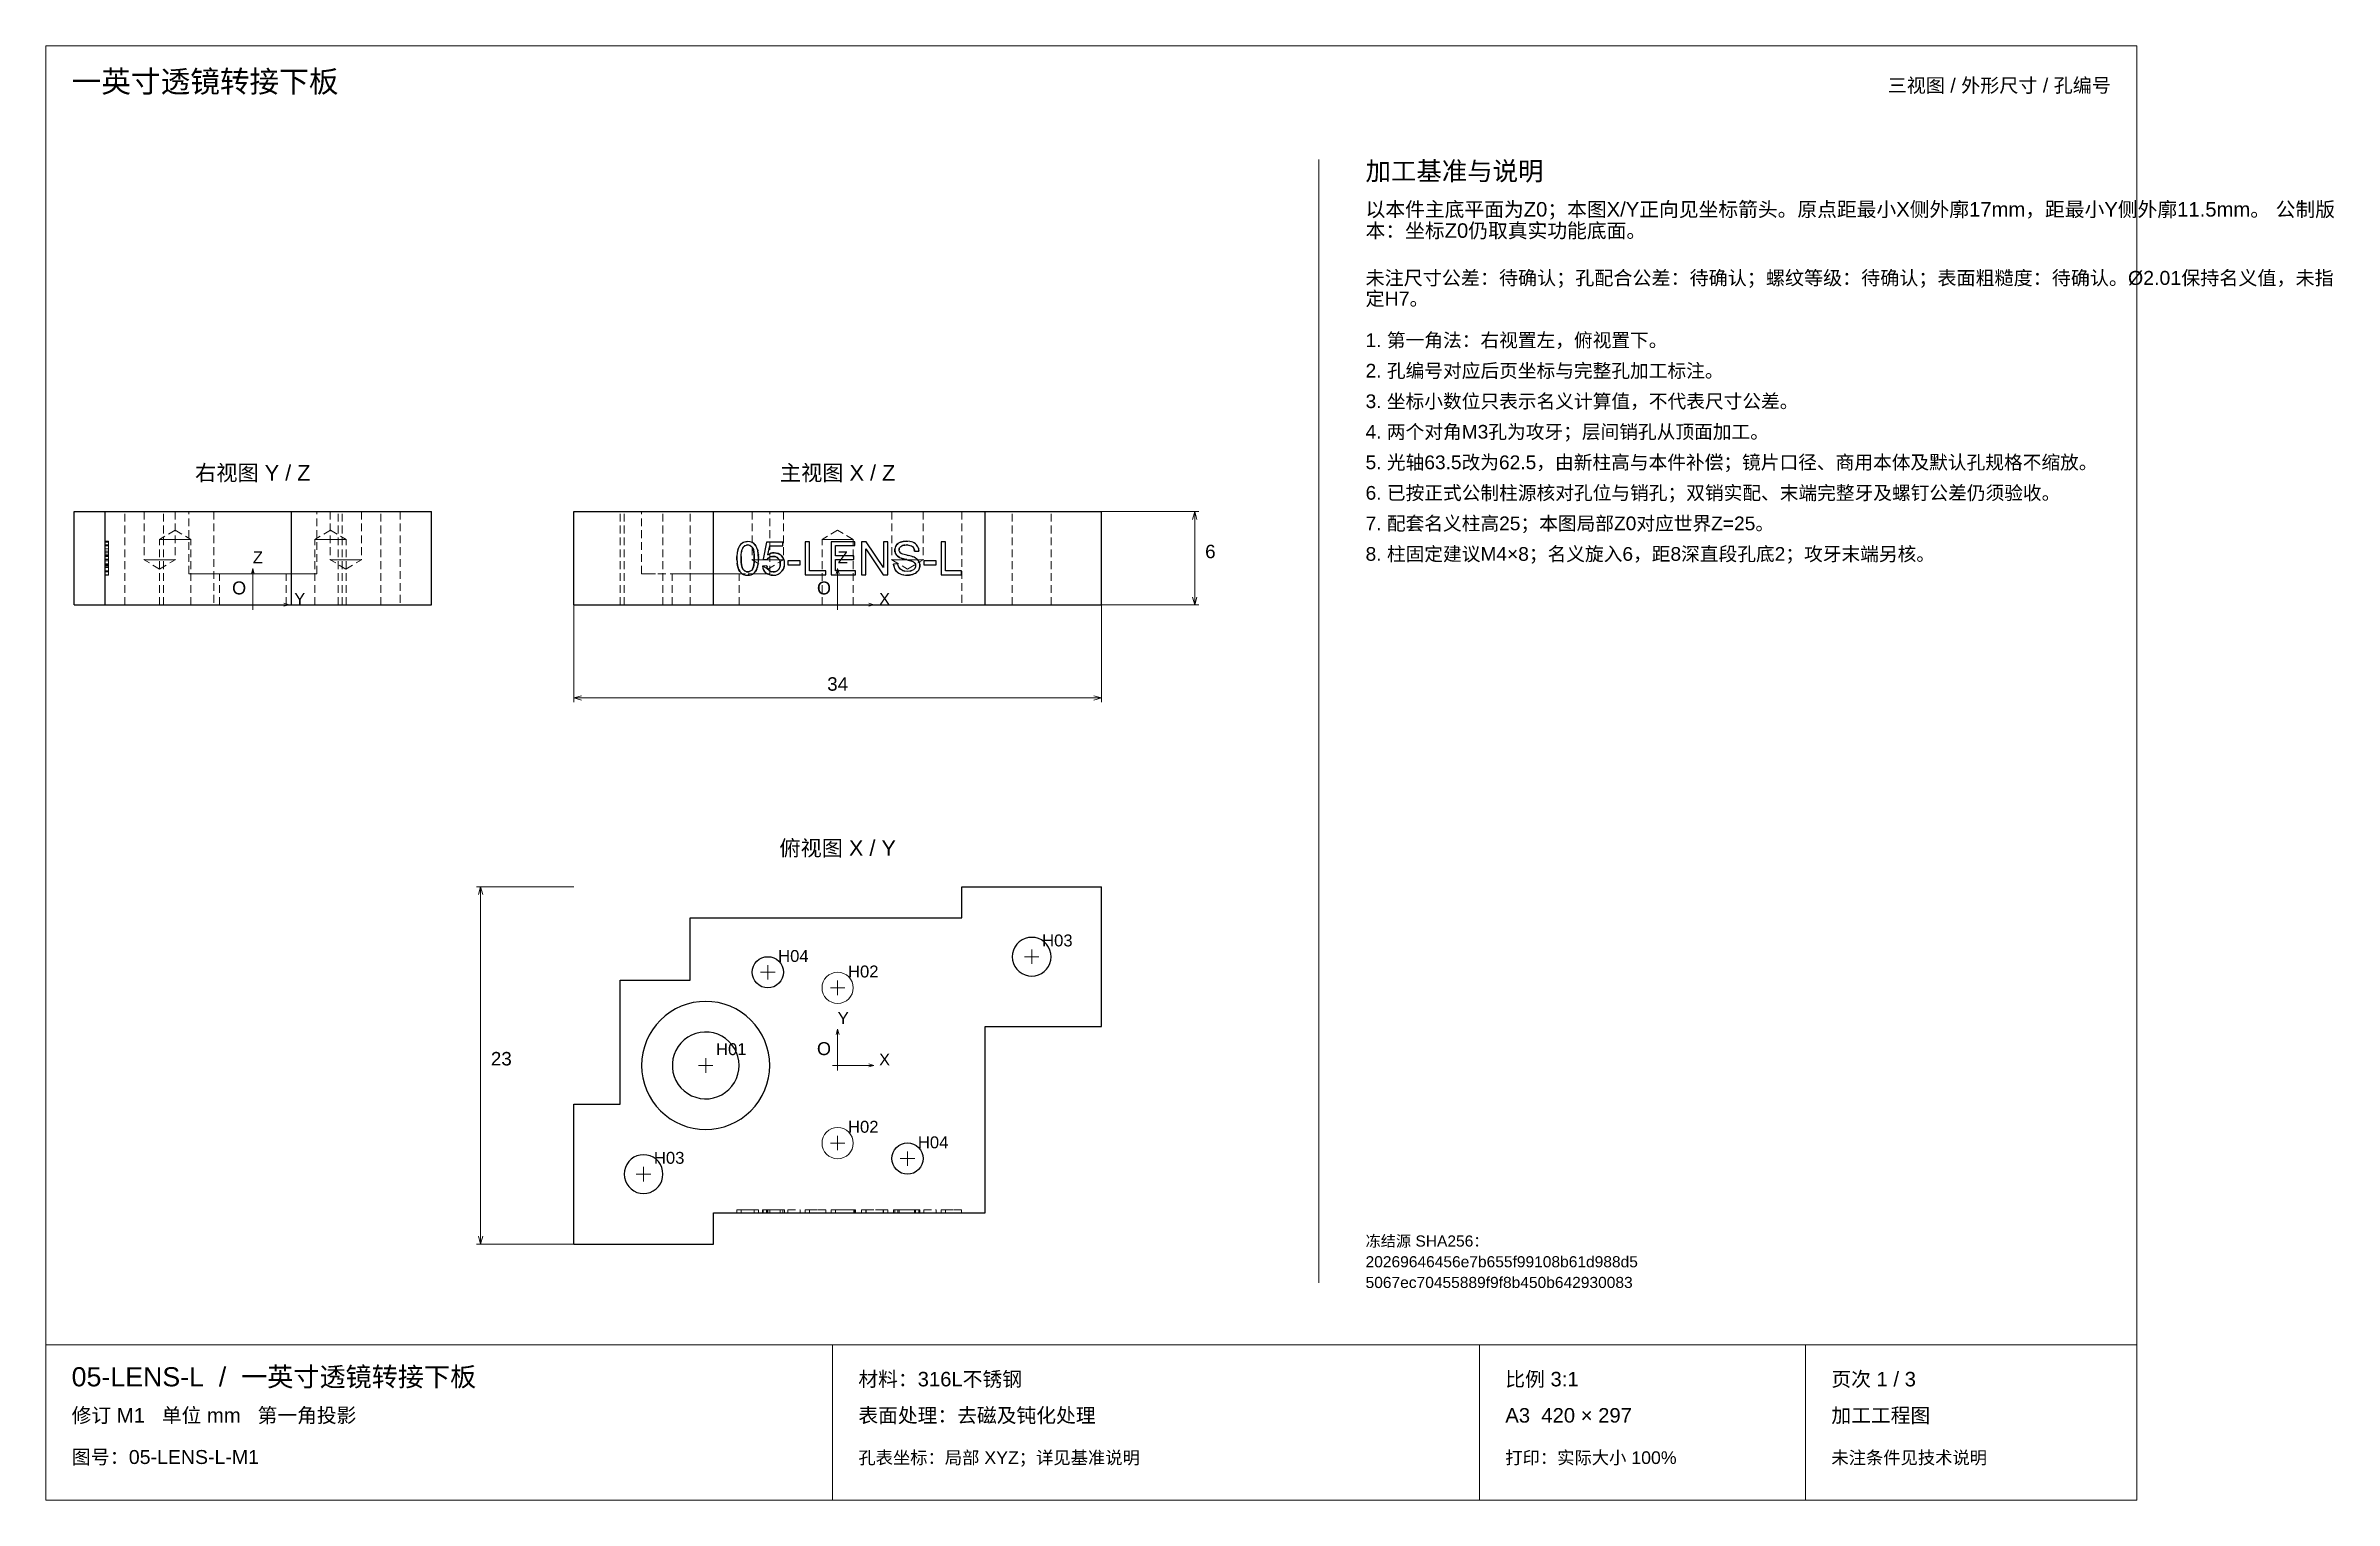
# Paper-space layout '01_三视图' of a CAD drawing. Header units: millimetres. Extents: x 8 to 450, y 8 to 289.
import ezdxf
from ezdxf.enums import TextEntityAlignment as Align

# ---------------------------------------------------------------- set-up
doc = ezdxf.new("R2010")
doc.units = ezdxf.units.MM
doc.linetypes.add('WP_HIDDEN', pattern=[2.3, 1.5, -0.8])
for name, color, linetype, lineweight in [('ANNOTATIONS', 7, 'CONTINUOUS', 18), ('HIDDEN', 7, 'WP_HIDDEN', 13), ('VISIBLE', 7, 'CONTINUOUS', 25)]:
    doc.layers.add(name, color=color, linetype=linetype, lineweight=lineweight)
doc.styles.add('CJK', font='Arial Unicode.ttf')

psp = doc.layouts.new('01_三视图')

# ---------------------------------------------------------------- texts
at = {"layer": 'ANNOTATIONS', "style": 'CJK'}
for s, height, p in [('一英寸透镜转接下板', 4.2, (13, 280)), ('加工基准与说明', 3.6, (263, 263)), ('以本件主底平面为Z0；本图X/Y正向见坐标箭头。原点距最小X侧外廓17mm，距最小Y侧外廓11.5mm。 公制版', 2.8, (263, 256)), ('本：坐标Z0仍取真实功能底面。', 2.8, (263, 251.9)), ('未注尺寸公差：待确认；孔配合公差：待确认；螺纹等级：待确认；表面粗糙度：待确认。Ø2.01保持名义值，未指', 2.7, (263, 242.8)), ('定H7。', 2.7, (263, 238.8)), ('1. 第一角法：右视置左，俯视置下。', 2.65, (263, 230.8)), ('2. 孔编号对应后页坐标与完整孔加工标注。', 2.65, (263, 224.9)), ('3. 坐标小数位只表示名义计算值，不代表尺寸公差。', 2.65, (263, 219)), ('4. 两个对角M3孔为攻牙；层间销孔从顶面加工。', 2.65, (263, 213.1)), ('5. 光轴63.5改为62.5，由新柱高与本件补偿；镜片口径、商用本体及默认孔规格不缩放。', 2.65, (263, 207.2)), ('6. 已按正式公制柱源核对孔位与销孔；双销实配、末端完整牙及螺钉公差仍须验收。', 2.65, (263, 201.3)), ('7. 配套名义柱高25；本图局部Z0对应世界Z=25。', 2.65, (263, 195.4)), ('Z', 2.3, (48, 189)), ('Z', 2.3, (161, 189)), ('6', 2.6, (232, 190)), ('8. 柱固定建议M4×8；名义旋入6，距8深直段孔底2；攻牙末端另核。', 2.65, (263, 189.5)), ('O', 2.5, (44, 183)), ('Y', 2.3, (56, 181)), ('O', 2.5, (157, 183)), ('X', 2.3, (169, 181)), ('H03', 2.3, (200.5, 115)), ('H04', 2.3, (149.5, 112)), ('H02', 2.3, (163, 109)), ('Y', 2.3, (161, 100)), ('23', 2.6, (94, 92)), ('H01', 2.3, (137.5, 94)), ('O', 2.5, (157, 94)), ('X', 2.3, (169, 92)), ('H02', 2.3, (163, 79)), ('H03', 2.3, (125.5, 73)), ('H04', 2.3, (176.5, 76)), ('冻结源 SHA256：', 2.15, (263, 57)), ('20269646456e7b655f99108b61d988d5', 2.15, (263, 53)), ('5067ec70455889f9f8b450b642930083', 2.15, (263, 49)), ('05-LENS-L  /  一英寸透镜转接下板', 3.7, (13, 30)), ('材料：316L不锈钢', 2.8, (165, 30)), ('比例 3:1', 2.8, (290, 30)), ('页次 1 / 3', 2.8, (353, 30)), ('修订 M1   单位 mm   第一角投影', 2.8, (13, 23)), ('表面处理：去磁及钝化处理', 2.8, (165, 23)), ('A3  420 × 297', 2.8, (290, 23)), ('加工工程图', 2.8, (353, 23)), ('图号：05-LENS-L-M1', 2.7, (13, 15)), ('孔表坐标：局部 XYZ；详见基准说明', 2.45, (165, 15)), ('打印：实际大小 100%', 2.45, (290, 15)), ('未注条件见技术说明', 2.45, (353, 15))]:
    psp.add_text(s, height=height, dxfattribs=at).set_placement(p)
psp.add_text('三视图 / 外形尺寸 / 孔编号', height=2.7, dxfattribs=at).set_placement((407, 280), align=Align.RIGHT)
for s, height, p in [('右视图 Y / Z', 3, (48, 205)), ('主视图 X / Z', 3, (161, 205)), ('34', 2.6, (161, 164.4)), ('俯视图 X / Y', 3, (161, 132.5))]:
    psp.add_text(s, height=height, dxfattribs=at).set_placement(p, align=Align.CENTER)

# ---------------------------------------------------------------- linework, layer by layer
at = {"layer": 'ANNOTATIONS'}
for p, q in [((412, 289), (8, 289)), ((8, 289), (8, 8)), ((412, 8), (412, 289)), ((254, 50), (254, 267)), ((212, 199), (230.8, 199)), ((230, 199), (229.58, 197.5)), ((230, 181), (230, 199)), ((230, 199), (230.42, 197.5)), ((48, 188), (47.72, 187)), ((48, 181), (48, 188)), ((48, 188), (48.28, 187)), ((161, 188), (160.72, 187)), ((161, 181), (161, 188)), ((161, 188), (161.28, 187)), ((48, 180), (48, 182)), ((161, 180), (161, 182)), ((230, 181), (229.58, 182.5)), ((230, 181), (230.42, 182.5)), ((47, 181), (49, 181)), ((48, 181), (55, 181)), ((55, 181), (54, 181.28)), ((55, 181), (54, 180.72)), ((110, 181), (110, 162.2)), ((160, 181), (162, 181)), ((161, 181), (168, 181)), ((168, 181), (167, 181.28)), ((168, 181), (167, 180.72)), ((212, 181), (212, 162.2)), ((212, 181), (230.8, 181)), ((110, 163), (111.5, 163.42)), ((110, 163), (212, 163)), ((110, 163), (111.5, 162.58)), ((212, 163), (210.5, 163.42)), ((212, 163), (210.5, 162.58)), ((110, 126.5), (91.2, 126.5)), ((92, 126.5), (91.58, 125)), ((92, 57.5), (92, 126.5)), ((92, 126.5), (92.42, 125)), ((147.5, 108.6), (147.5, 111.4)), ((197.1, 113), (199.9, 113)), ((198.5, 111.6), (198.5, 114.4)), ((146.1, 110), (148.9, 110)), ((159.6, 107), (162.4, 107)), ((161, 105.6), (161, 108.4)), ((161, 99), (160.72, 98)), ((161, 92), (161, 99)), ((161, 99), (161.28, 98)), ((135.5, 90.6), (135.5, 93.4)), ((161, 91), (161, 93)), ((134.1, 92), (136.9, 92)), ((160, 92), (162, 92)), ((161, 92), (168, 92)), ((168, 92), (167, 92.28)), ((168, 92), (167, 91.72)), ((159.6, 77), (162.4, 77)), ((161, 75.6), (161, 78.4)), ((174.5, 72.6), (174.5, 75.4)), ((122.1, 71), (124.9, 71)), ((123.5, 69.6), (123.5, 72.4)), ((173.1, 74), (175.9, 74)), ((110, 57.5), (91.2, 57.5)), ((92, 57.5), (91.58, 59)), ((92, 57.5), (92.42, 59)), ((8, 38), (412, 38)), ((160, 8), (160, 38)), ((285, 8), (285, 38)), ((348, 8), (348, 38)), ((8, 8), (412, 8))]:
    psp.add_line(p, q, dxfattribs=at)
at = {"layer": 'HIDDEN'}
for points in [[(13.5, 199), (40.5, 199)], [(30.75, 199), (30.66, 199), (30.38, 199), (29.93, 199), (29.34, 199), (28.63, 199), (27.83, 199), (27, 199), (26.17, 199), (25.37, 199), (24.66, 199), (24.07, 199), (23.62, 199), (23.34, 199), (23.25, 199)], [(23.25, 199), (23.27, 199), (23.34, 199), (23.46, 199), (23.62, 199), (23.82, 199), (24.07, 199), (24.35, 199), (24.66, 199), (25, 199), (25.37, 199), (25.76, 199), (26.17, 199), (26.58, 199), (27, 199)], [(23.25, 181), (23.25, 199)], [(33.02, 199), (32.94, 199), (32.72, 199), (32.36, 199), (31.88, 199), (31.31, 199), (30.67, 199), (30, 199), (29.33, 199), (28.69, 199), (28.12, 199), (27.64, 199), (27.28, 199), (27.06, 199), (26.98, 199)], [(26.98, 199), (27, 199), (27.06, 199), (27.15, 199), (27.28, 199), (27.45, 199), (27.64, 199), (27.87, 199), (28.12, 199), (28.4, 199), (28.69, 199), (29, 199), (29.33, 199), (29.66, 199), (30, 199)], [(26.98, 199), (26.98, 189.7)], [(27, 199), (27.42, 199), (27.83, 199), (28.24, 199), (28.63, 199), (29, 199), (29.34, 199), (29.65, 199), (29.93, 199), (30.18, 199), (30.38, 199), (30.54, 199), (30.66, 199), (30.73, 199), (30.75, 199)], [(30, 199), (30.34, 199), (30.67, 199), (31, 199), (31.31, 199), (31.6, 199), (31.88, 199), (32.13, 199), (32.36, 199), (32.55, 199), (32.72, 199), (32.85, 199), (32.94, 199), (33, 199), (33.02, 199)], [(30.75, 181), (30.75, 199)], [(33.02, 199), (33.02, 189.7)], [(35.62, 199), (35.7, 199), (35.94, 199), (36.32, 199), (36.85, 199), (37.52, 199), (38.32, 199), (39.25, 199), (40.28, 199), (41.42, 199), (42.63, 199), (43.91, 199), (45.25, 199), (46.61, 199), (48, 199)], [(35.62, 187), (35.62, 199)], [(60.38, 199), (60.06, 199), (59.15, 199), (57.68, 199), (55.72, 199), (53.37, 199), (50.75, 199), (48, 199), (45.25, 199), (42.63, 199), (40.28, 199), (38.32, 199), (36.85, 199), (35.94, 199), (35.62, 199)], [(40.5, 199), (64.5, 199)], [(40.5, 199), (40.5, 181)], [(48, 199), (49.39, 199), (50.75, 199), (52.09, 199), (53.37, 199), (54.58, 199), (55.72, 199), (56.75, 199), (57.68, 199), (58.48, 199), (59.15, 199), (59.68, 199), (60.06, 199), (60.3, 199), (60.38, 199)], [(60.38, 187), (60.38, 199)], [(69.02, 199), (68.94, 199), (68.72, 199), (68.36, 199), (67.88, 199), (67.31, 199), (66.67, 199), (66, 199), (65.33, 199), (64.69, 199), (64.12, 199), (63.64, 199), (63.28, 199), (63.06, 199), (62.98, 199)], [(62.98, 199), (63, 199), (63.06, 199), (63.15, 199), (63.28, 199), (63.45, 199), (63.64, 199), (63.87, 199), (64.12, 199), (64.4, 199), (64.69, 199), (65, 199), (65.33, 199), (65.66, 199), (66, 199)], [(62.98, 199), (62.98, 189.7)], [(64.5, 199), (76.5, 199)], [(64.5, 181), (64.5, 199)], [(72.75, 199), (72.66, 199), (72.38, 199), (71.93, 199), (71.34, 199), (70.63, 199), (69.83, 199), (69, 199), (68.17, 199), (67.37, 199), (66.66, 199), (66.07, 199), (65.62, 199), (65.34, 199), (65.25, 199)], [(65.25, 199), (65.27, 199), (65.34, 199), (65.46, 199), (65.62, 199), (65.82, 199), (66.07, 199), (66.35, 199), (66.66, 199), (67, 199), (67.37, 199), (67.76, 199), (68.17, 199), (68.58, 199), (69, 199)], [(65.25, 181), (65.25, 199)], [(66, 199), (66.34, 199), (66.67, 199), (67, 199), (67.31, 199), (67.6, 199), (67.88, 199), (68.13, 199), (68.36, 199), (68.55, 199), (68.72, 199), (68.85, 199), (68.94, 199), (69, 199), (69.02, 199)], [(69, 199), (69.42, 199), (69.83, 199), (70.24, 199), (70.63, 199), (71, 199), (71.34, 199), (71.65, 199), (71.93, 199), (72.18, 199), (72.38, 199), (72.54, 199), (72.66, 199), (72.73, 199), (72.75, 199)], [(69.02, 199), (69.02, 189.7)], [(72.75, 181), (72.75, 199)], [(76.5, 199), (82.5, 199)], [(76.5, 199), (76.5, 181)], [(110, 199), (119, 199)], [(119, 199), (132.5, 199)], [(119, 181), (119, 199)], [(127.25, 199), (127.16, 199), (126.88, 199), (126.43, 199), (125.84, 199), (125.13, 199), (124.33, 199), (123.5, 199), (122.67, 199), (121.87, 199), (121.16, 199), (120.57, 199), (120.12, 199), (119.84, 199), (119.75, 199)], [(119.75, 181), (119.75, 199)], [(147.88, 199), (147.56, 199), (146.65, 199), (145.18, 199), (143.22, 199), (140.87, 199), (138.25, 199), (135.5, 199), (132.75, 199), (130.13, 199), (127.78, 199), (125.82, 199), (124.35, 199), (123.44, 199), (123.12, 199)], [(123.12, 187), (123.12, 199)], [(127.25, 181), (127.25, 199)], [(132.5, 199), (185, 199)], [(132.5, 181), (132.5, 199)], [(144.49, 199), (144.56, 199), (144.78, 199), (145.14, 199), (145.62, 199), (146.19, 199), (146.83, 199), (147.5, 199), (148.17, 199), (148.81, 199), (149.38, 199), (149.86, 199), (150.22, 199), (150.44, 199), (150.51, 199)], [(144.49, 199), (144.49, 189.7)], [(147.88, 187), (147.88, 199)], [(150.51, 199), (150.51, 189.7)], [(171.49, 199), (171.56, 199), (171.78, 199), (172.14, 199), (172.62, 199), (173.19, 199), (173.83, 199), (174.5, 199), (175.17, 199), (175.81, 199), (176.38, 199), (176.86, 199), (177.22, 199), (177.44, 199), (177.51, 199)], [(171.49, 199), (171.49, 189.7)], [(177.51, 199), (177.51, 189.7)], [(185, 199), (212, 199)], [(185, 199), (185, 181)], [(202.25, 199), (202.16, 199), (201.88, 199), (201.43, 199), (200.84, 199), (200.13, 199), (199.33, 199), (198.5, 199), (197.67, 199), (196.87, 199), (196.16, 199), (195.57, 199), (195.12, 199), (194.84, 199), (194.75, 199)], [(194.75, 181), (194.75, 199)], [(202.25, 181), (202.25, 199)], [(33, 195.41), (29.98, 193.6)], [(33, 195.41), (36.02, 193.6)], [(63, 195.41), (59.98, 193.6)], [(63, 195.41), (66.02, 193.6)], [(161, 195.41), (157.99, 193.6)], [(164.01, 193.6), (161, 195.41)], [(19.5, 193.07), (19.5, 193.24), (19.5, 193.3)], [(19.5, 193.3), (19.5, 193.25), (19.5, 193.08)], [(19.5, 193.3), (20.1, 193.3)], [(19.5, 193.01), (19.5, 193.17), (19.5, 193.22)], [(19.5, 193.22), (19.5, 193.19), (19.5, 193.12), (19.5, 193.01), (19.5, 192.84)], [(19.5, 193.22), (20.1, 193.22)], [(19.5, 193.19), (19.5, 186.81)], [(19.5, 187.56), (19.5, 193.19)], [(19.5, 192.44), (19.5, 193.19)], [(19.5, 193.19), (19.5, 188.18)], [(19.5, 193.19), (20.1, 193.19)], [(19.5, 192.36), (19.5, 193.1)], [(19.5, 193.1), (19.5, 189.83)], [(19.5, 193.1), (20.1, 193.1)], [(19.5, 193.08), (19.5, 192.82), (19.5, 192.44)], [(19.5, 192.4), (19.5, 192.79), (19.5, 193.07)], [(19.5, 192.41), (19.5, 192.76), (19.5, 193.01)], [(19.5, 192.84), (19.5, 192.63), (19.5, 192.39), (19.5, 192.1), (19.5, 191.78)], [(19.5, 192.57), (19.5, 192.54), (19.5, 192.44), (19.5, 192.28), (19.5, 192.05)], [(19.5, 192.57), (20.1, 192.57)], [(19.5, 192.11), (19.5, 192.31), (19.5, 192.45), (19.5, 192.54), (19.5, 192.57)], [(19.5, 192.27), (19.5, 192.4), (19.5, 192.49), (19.5, 192.54), (19.5, 192.56)], [(19.5, 192.56), (19.5, 192.54), (19.5, 192.48), (19.5, 192.38), (19.5, 192.25)], [(19.5, 192.56), (20.1, 192.56)], [(19.5, 190.48), (19.5, 192.44)], [(19.5, 192.44), (19.5, 192.01), (19.5, 191.54)], [(19.5, 192.44), (20.1, 192.44)], [(19.5, 191.46), (19.5, 191.98), (19.5, 192.41)], [(19.5, 191.39), (19.5, 191.92), (19.5, 192.4)], [(19.5, 190.64), (19.5, 192.36)], [(19.5, 192.36), (20.1, 192.36)], [(19.5, 191.6), (19.5, 191.97), (19.5, 192.27)], [(19.5, 192.25), (19.5, 192.07), (19.5, 191.86), (19.5, 191.61), (19.5, 191.33)], [(19.5, 189.96), (19.5, 190.61), (19.5, 191.2), (19.5, 191.71), (19.5, 191.93), (19.5, 192.11)], [(19.5, 192.05), (19.5, 191.88), (19.5, 191.68), (19.5, 191.19), (19.5, 190.6), (19.5, 189.96)], [(19.5, 186.81), (19.5, 191.82)], [(19.5, 191.82), (20.1, 191.82)], [(19.5, 191.78), (19.5, 191.39), (19.5, 190.95), (19.5, 190.47), (19.5, 189.96)], [(19.5, 191.03), (19.5, 191.28), (19.5, 191.6)], [(19.5, 191.54), (19.5, 191.12), (19.5, 190.75)], [(19.5, 189.96), (19.5, 190.39), (19.5, 190.79), (19.5, 191.15), (19.5, 191.46)], [(19.5, 191.33), (19.5, 191.39)], [(19.5, 191.39), (20.1, 191.39)], [(19.5, 191.33), (20.1, 191.33)], [(19.5, 190.46), (19.5, 190.71), (19.5, 190.9), (19.5, 191), (19.5, 191.04)], [(19.5, 191.04), (19.5, 191.02), (19.5, 190.94), (19.5, 190.81), (19.5, 190.64)], [(19.5, 191.04), (20.1, 191.04)], [(19.5, 190.58), (19.5, 191.03)], [(19.5, 190.75), (19.5, 190.42), (19.5, 190.15)], [(19.5, 190.64), (20.1, 190.64)], [(19.5, 190.17), (19.5, 190.58)], [(19.5, 189.73), (19.5, 190.48)], [(19.5, 190.48), (20.1, 190.48)], [(19.5, 188.97), (19.5, 189.4), (19.5, 189.79), (19.5, 190.15), (19.5, 190.46)], [(19.5, 190.18), (19.5, 190.31), (19.5, 190.35)], [(19.5, 190.35), (19.5, 190.32), (19.5, 190.25), (19.5, 190.13), (19.5, 189.96)], [(19.5, 190.35), (20.1, 190.35)], [(19.5, 189.73), (19.5, 189.98), (19.5, 190.18)], [(19.5, 189.52), (19.5, 189.88), (19.5, 190.17)], [(19.5, 190.15), (19.5, 189.75)], [(20.1, 193.08), (20.1, 193.25), (20.1, 193.3)], [(20.1, 193.3), (20.1, 193.24), (20.1, 193.07)], [(20.1, 192.84), (20.1, 193.01), (20.1, 193.12), (20.1, 193.19), (20.1, 193.22)], [(20.1, 193.22), (20.1, 193.17), (20.1, 193.01)], [(20.1, 186.81), (20.1, 193.19)], [(20.1, 193.19), (20.1, 187.56)], [(20.1, 193.19), (20.1, 192.44)], [(20.1, 193.19), (20.1, 188.18)], [(20.1, 189.83), (20.1, 193.1)], [(20.1, 193.1), (20.1, 192.36)], [(20.1, 192.44), (20.1, 192.81), (20.1, 193.08)], [(20.1, 193.07), (20.1, 192.79), (20.1, 192.4)], [(20.1, 193.01), (20.1, 192.76), (20.1, 192.41)], [(20.1, 191.78), (20.1, 192.1), (20.1, 192.39), (20.1, 192.64), (20.1, 192.84)], [(20.1, 192.05), (20.1, 192.28), (20.1, 192.44), (20.1, 192.54), (20.1, 192.57)], [(20.1, 192.57), (20.1, 192.54), (20.1, 192.45), (20.1, 192.31), (20.1, 192.11)], [(20.1, 192.25), (20.1, 192.38), (20.1, 192.48), (20.1, 192.54), (20.1, 192.56)], [(20.1, 192.56), (20.1, 192.54), (20.1, 192.49), (20.1, 192.4), (20.1, 192.27)], [(20.1, 192.44), (20.1, 190.48)], [(20.1, 191.54), (20.1, 192.01), (20.1, 192.44)], [(20.1, 192.41), (20.1, 191.98), (20.1, 191.46)], [(20.1, 192.4), (20.1, 191.93), (20.1, 191.39)], [(20.1, 192.36), (20.1, 190.64)], [(20.1, 192.27), (20.1, 191.97), (20.1, 191.6)], [(20.1, 191.33), (20.1, 191.62), (20.1, 191.86), (20.1, 192.07), (20.1, 192.25)], [(20.1, 192.11), (20.1, 191.95), (20.1, 191.76), (20.1, 191.53), (20.1, 191.28), (20.1, 191), (20.1, 190.68), (20.1, 190.33), (20.1, 189.96)], [(20.1, 189.96), (20.1, 190.33), (20.1, 190.68), (20.1, 190.99), (20.1, 191.27), (20.1, 191.51), (20.1, 191.73), (20.1, 191.9), (20.1, 192.05)], [(20.1, 186.81), (20.1, 191.82)], [(20.1, 189.96), (20.1, 190.49), (20.1, 190.98), (20.1, 191.41), (20.1, 191.78)], [(20.1, 191.6), (20.1, 191.28), (20.1, 191.03)], [(20.1, 190.75), (20.1, 191.12), (20.1, 191.54)], [(20.1, 191.46), (20.1, 191.16), (20.1, 190.81), (20.1, 190.41), (20.1, 189.96)], [(20.1, 191.39), (20.1, 191.33)], [(20.1, 190.64), (20.1, 190.82), (20.1, 190.94), (20.1, 191.02), (20.1, 191.04)], [(20.1, 191.04), (20.1, 191), (20.1, 190.9), (20.1, 190.71), (20.1, 190.46)], [(20.1, 191.03), (20.1, 190.58)], [(20.1, 190.15), (20.1, 190.42), (20.1, 190.75)], [(20.1, 190.58), (20.1, 190.17)], [(20.1, 190.48), (20.1, 189.73)], [(20.1, 190.46), (20.1, 190.15), (20.1, 189.8), (20.1, 189.41), (20.1, 188.97)], [(20.1, 189.96), (20.1, 190.13), (20.1, 190.25), (20.1, 190.32), (20.1, 190.35)], [(20.1, 190.35), (20.1, 190.31), (20.1, 190.18)], [(20.1, 190.18), (20.1, 189.98), (20.1, 189.73)], [(20.1, 190.17), (20.1, 189.88), (20.1, 189.52)], [(20.1, 189.75), (20.1, 190.15)], [(29.98, 193.6), (30, 193.6), (30.06, 193.6), (30.15, 193.6), (30.28, 193.6), (30.45, 193.6), (30.64, 193.6), (30.87, 193.6), (31.12, 193.6), (31.4, 193.6), (31.69, 193.6), (32, 193.6), (32.33, 193.6), (32.66, 193.6), (33, 193.6)], [(29.98, 181), (29.98, 193.6)], [(36.02, 193.6), (35.94, 193.6), (35.72, 193.6), (35.36, 193.6), (34.88, 193.6), (34.31, 193.6), (33.67, 193.6), (33, 193.6), (32.33, 193.6), (31.69, 193.6), (31.12, 193.6), (30.64, 193.6), (30.28, 193.6), (30.06, 193.6), (29.98, 193.6)], [(33, 193.6), (33.34, 193.6), (33.67, 193.6), (34, 193.6), (34.31, 193.6), (34.6, 193.6), (34.88, 193.6), (35.13, 193.6), (35.36, 193.6), (35.55, 193.6), (35.72, 193.6), (35.85, 193.6), (35.94, 193.6), (36, 193.6), (36.02, 193.6)], [(36.02, 181), (36.02, 193.6)], [(66.02, 193.6), (65.94, 193.6), (65.72, 193.6), (65.36, 193.6), (64.88, 193.6), (64.31, 193.6), (63.67, 193.6), (63, 193.6), (62.33, 193.6), (61.69, 193.6), (61.12, 193.6), (60.64, 193.6), (60.28, 193.6), (60.06, 193.6), (59.98, 193.6)], [(59.98, 193.6), (60, 193.6), (60.06, 193.6), (60.15, 193.6), (60.28, 193.6), (60.45, 193.6), (60.64, 193.6), (60.87, 193.6), (61.12, 193.6), (61.4, 193.6), (61.69, 193.6), (62, 193.6), (62.33, 193.6), (62.66, 193.6), (63, 193.6)], [(59.98, 181), (59.98, 193.6)], [(63, 193.6), (63.34, 193.6), (63.67, 193.6), (64, 193.6), (64.31, 193.6), (64.6, 193.6), (64.88, 193.6), (65.13, 193.6), (65.36, 193.6), (65.55, 193.6), (65.72, 193.6), (65.85, 193.6), (65.94, 193.6), (66, 193.6), (66.02, 193.6)], [(66.02, 181), (66.02, 193.6)], [(141.55, 190.3), (141.63, 191.18)], [(141.64, 191.26), (141.74, 191.66)], [(141.82, 191.9), (142.04, 192.36)], [(142.06, 192.38), (142.25, 192.63), (142.47, 192.84)], [(142.44, 191.23), (142.38, 190.8), (142.35, 190.32)], [(142.64, 191.92), (142.54, 191.66), (142.46, 191.36)], [(142.47, 192.84), (142.8, 193.05), (143.19, 193.18)], [(143.38, 192.54), (143.08, 192.43), (142.82, 192.21)], [(143.35, 193.2), (143.42, 193.21)], [(143.5, 193.21), (143.62, 193.22)], [(143.62, 193.22), (143.76, 193.21)], [(143.78, 193.21), (143.87, 193.2)], [(144.46, 192.15), (144.17, 192.4), (144.02, 192.49), (143.85, 192.54)], [(143.87, 193.2), (144.21, 193.14), (144.52, 193.01)], [(144.52, 193.01), (144.72, 192.89)], [(144.77, 192.85), (144.98, 192.65)], [(145.16, 192.41), (145.41, 191.94)], [(145.41, 191.94), (145.49, 191.7)], [(145.59, 191.34), (145.64, 191.06)], [(145.65, 190.97), (145.68, 190.71)], [(145.68, 190.59), (145.69, 190.56)], [(145.69, 190.56), (145.7, 190.3)], [(147.75, 190.77), (148, 190.89), (148.25, 190.98)], [(148.42, 190.34), (148.2, 190.31)], [(148.71, 190.34), (148.66, 190.34)], [(148.75, 191.04), (148.87, 191.04)], [(149.98, 190.62), (150.16, 190.46)], [(164.01, 193.6), (163.94, 193.6), (163.72, 193.6), (163.36, 193.6), (162.88, 193.6), (162.31, 193.6), (161.67, 193.6), (161, 193.6), (160.33, 193.6), (159.69, 193.6), (159.12, 193.6), (158.64, 193.6), (158.28, 193.6), (158.06, 193.6), (157.99, 193.6)], [(157.99, 181), (157.99, 193.6)], [(164.01, 181), (164.01, 193.6)], [(172.06, 191.73), (172.1, 191.96), (172.18, 192.18)], [(172.19, 190.89), (172.08, 191.22)], [(172.59, 190.39), (172.41, 190.56), (172.27, 190.75)], [(172.58, 192.75), (172.9, 192.98)], [(172.69, 190.31), (172.6, 190.38)], [(172.86, 191.6), (172.88, 191.41), (172.94, 191.25)], [(173.01, 192.07), (172.89, 191.83)], [(173.24, 190.03), (172.95, 190.15)], [(172.98, 193.02), (173.12, 193.08)], [(173.21, 192.27), (173.01, 192.07)], [(173.43, 192.41), (173.21, 192.27)], [(173.43, 190.85), (173.84, 190.71), (174.38, 190.58)], [(173.78, 192.51), (173.51, 192.44)], [(174.33, 192.56), (174.02, 192.54)], [(175.44, 192.25), (175.26, 192.37), (175.04, 192.46), (174.79, 192.52), (174.51, 192.55)], [(174.53, 193.29), (174.94, 193.25)], [(174.74, 190.49), (175.41, 190.31)], [(175.02, 193.23), (175.54, 193.07)], [(175.8, 191.7), (175.66, 192.01), (175.44, 192.25)], [(175.48, 190.29), (175.79, 190.17)], [(175.54, 193.07), (175.66, 193.02)], [(175.77, 192.96), (176.13, 192.7)], [(175.79, 190.17), (176.06, 190.03), (176.29, 189.87)], [(176.13, 192.7), (176.38, 192.4)], [(176.38, 192.4), (176.57, 192.03)], [(176.58, 192), (176.6, 191.94)], [(176.63, 191.81), (176.65, 191.76)], [(176.65, 191.76), (176.65, 191.73)], [(19.5, 189.96), (19.5, 189.2), (19.5, 188.5), (19.5, 187.87), (19.5, 187.6), (19.5, 187.36)], [(19.5, 188.14), (19.5, 188.53), (19.5, 188.97), (19.5, 189.44), (19.5, 189.96)], [(19.5, 189.96), (19.5, 189.75), (19.5, 189.5), (19.5, 189.22), (19.5, 188.9)], [(19.5, 187.86), (19.5, 188.03), (19.5, 188.23), (19.5, 188.73), (19.5, 189.31), (19.5, 189.96)], [(19.5, 189.96), (19.5, 189.31), (19.5, 188.73), (19.5, 188.24), (19.5, 188.03), (19.5, 187.87)], [(19.5, 189.83), (19.5, 189.73)], [(19.5, 189.83), (20.1, 189.83)], [(19.5, 189.75), (19.5, 189.58), (19.5, 189.44)], [(19.5, 187.56), (19.5, 189.73)], [(19.5, 189.73), (20.1, 189.73)], [(19.5, 189.73), (20.1, 189.73)], [(19.5, 188.61), (19.5, 189.09), (19.5, 189.52)], [(19.5, 189.51), (19.5, 188.72)], [(19.5, 189.51), (20.1, 189.51)], [(19.5, 189.44), (19.5, 189.27), (19.5, 189.07)], [(19.5, 189.07), (19.5, 188.82), (19.5, 188.54)], [(19.5, 187.47), (19.5, 187.81), (19.5, 188.17), (19.5, 188.97)], [(19.5, 188.14), (19.5, 188.5), (19.5, 188.93)], [(19.5, 188.93), (19.5, 188.86)], [(19.5, 188.93), (20.1, 188.93)], [(19.5, 188.9), (19.5, 188.57), (19.5, 188.27), (19.5, 188), (19.5, 187.77)], [(19.5, 188.86), (19.5, 188.25), (19.5, 187.71)], [(19.5, 188.86), (20.1, 188.86)], [(19.5, 188.72), (20.1, 188.72)], [(19.5, 187.65), (19.5, 188.12), (19.5, 188.61)], [(19.5, 187.65), (19.5, 187.82), (19.5, 188.03), (19.5, 188.27), (19.5, 188.55)], [(19.5, 188.55), (19.5, 188.48)], [(19.5, 188.55), (20.1, 188.55)], [(19.5, 188.54), (19.5, 188)], [(19.5, 188.48), (19.5, 188.1), (19.5, 187.76), (19.5, 187.45), (19.5, 187.19)], [(19.5, 188.48), (20.1, 188.48)], [(19.5, 188.18), (20.1, 188.18)], [(19.5, 187.08), (19.5, 187.29), (19.5, 187.54), (19.5, 187.82), (19.5, 188.14)], [(19.5, 187.65), (19.5, 187.86), (19.5, 188.14)], [(19.5, 188), (19.5, 187.77), (19.5, 187.6)], [(19.5, 187.87), (19.5, 187.64), (19.5, 187.48), (19.5, 187.38), (19.5, 187.34)], [(19.5, 187.34), (19.5, 187.38), (19.5, 187.48), (19.5, 187.64), (19.5, 187.86)], [(19.5, 187.77), (19.5, 187.58), (19.5, 187.45), (19.5, 187.37), (19.5, 187.34)], [(19.5, 187.71), (19.5, 187.47), (19.5, 187.27), (19.5, 187.09), (19.5, 186.95)], [(19.5, 187.34), (19.5, 187.36), (19.5, 187.42), (19.5, 187.51), (19.5, 187.65)], [(19.5, 186.95), (19.5, 187.25), (19.5, 187.65)], [(19.5, 187.46), (19.5, 187.5), (19.5, 187.65)], [(19.5, 187.6), (19.5, 187.49), (19.5, 187.46)], [(19.5, 186.81), (19.5, 187.56)], [(19.5, 187.56), (20.1, 187.56)], [(19.5, 186.7), (19.5, 186.75), (19.5, 186.89), (19.5, 187.14), (19.5, 187.47)], [(19.5, 187.46), (20.1, 187.46)], [(19.5, 187.36), (19.5, 187.07), (19.5, 186.86), (19.5, 186.74), (19.5, 186.7)], [(19.5, 187.34), (20.1, 187.34)], [(19.5, 187.19), (19.5, 186.97), (19.5, 186.82), (19.5, 186.73), (19.5, 186.7)], [(19.5, 186.7), (19.5, 186.72), (19.5, 186.79), (19.5, 186.91), (19.5, 187.08)], [(19.5, 186.95), (19.5, 186.84), (19.5, 186.76), (19.5, 186.72), (19.5, 186.7)], [(19.5, 186.7), (19.5, 186.72), (19.5, 186.76), (19.5, 186.84), (19.5, 186.95)], [(19.5, 186.81), (20.1, 186.81)], [(19.5, 186.7), (20.1, 186.7)], [(20.1, 189.96), (20.1, 189.42), (20.1, 188.94), (20.1, 188.52), (20.1, 188.14)], [(20.1, 187.36), (20.1, 187.58), (20.1, 187.82), (20.1, 188.1), (20.1, 188.41), (20.1, 188.75), (20.1, 189.12), (20.1, 189.52), (20.1, 189.96)], [(20.1, 188.9), (20.1, 189.22), (20.1, 189.5), (20.1, 189.75), (20.1, 189.96)], [(20.1, 189.96), (20.1, 189.58), (20.1, 189.24), (20.1, 188.93), (20.1, 188.65), (20.1, 188.4), (20.1, 188.19), (20.1, 188.01), (20.1, 187.86)], [(20.1, 187.87), (20.1, 188.01), (20.1, 188.19), (20.1, 188.41), (20.1, 188.65), (20.1, 188.93), (20.1, 189.24), (20.1, 189.58), (20.1, 189.96)], [(20.1, 189.73), (20.1, 189.83)], [(20.1, 189.44), (20.1, 189.57), (20.1, 189.75)], [(20.1, 189.73), (20.1, 187.56)], [(20.1, 189.52), (20.1, 189.1), (20.1, 188.61)], [(20.1, 188.72), (20.1, 189.51)], [(20.1, 189.07), (20.1, 189.27), (20.1, 189.44)], [(20.1, 188.54), (20.1, 188.82), (20.1, 189.07)], [(20.1, 188.97), (20.1, 188.16), (20.1, 187.47)], [(20.1, 188.93), (20.1, 188.49), (20.1, 188.14)], [(20.1, 188.86), (20.1, 188.93)], [(20.1, 187.77), (20.1, 188), (20.1, 188.27), (20.1, 188.57), (20.1, 188.9)], [(20.1, 187.71), (20.1, 188.25), (20.1, 188.86)], [(20.1, 188.61), (20.1, 187.65)], [(20.1, 188.55), (20.1, 188.27), (20.1, 188.02), (20.1, 187.82), (20.1, 187.65)], [(20.1, 188.48), (20.1, 188.55)], [(20.1, 188), (20.1, 188.54)], [(20.1, 187.19), (20.1, 187.45), (20.1, 187.75), (20.1, 188.1), (20.1, 188.48)], [(20.1, 188.14), (20.1, 187.82), (20.1, 187.53), (20.1, 187.28), (20.1, 187.08)], [(20.1, 188.14), (20.1, 187.87), (20.1, 187.65)], [(20.1, 187.6), (20.1, 187.77), (20.1, 188)], [(20.1, 187.34), (20.1, 187.38), (20.1, 187.47), (20.1, 187.64), (20.1, 187.87)], [(20.1, 187.86), (20.1, 187.64), (20.1, 187.47), (20.1, 187.38), (20.1, 187.34)], [(20.1, 187.34), (20.1, 187.37), (20.1, 187.45), (20.1, 187.58), (20.1, 187.77)], [(20.1, 186.95), (20.1, 187.09), (20.1, 187.27), (20.1, 187.47), (20.1, 187.71)], [(20.1, 187.65), (20.1, 187.51), (20.1, 187.42), (20.1, 187.36), (20.1, 187.34)], [(20.1, 187.65), (20.1, 187.5), (20.1, 187.46)], [(20.1, 187.65), (20.1, 187.25), (20.1, 186.95)], [(20.1, 187.46), (20.1, 187.49), (20.1, 187.6)], [(20.1, 187.56), (20.1, 186.81)], [(20.1, 187.47), (20.1, 187.14), (20.1, 186.89), (20.1, 186.75), (20.1, 186.7)], [(20.1, 186.7), (20.1, 186.74), (20.1, 186.87), (20.1, 187.07), (20.1, 187.36)], [(20.1, 186.7), (20.1, 186.73), (20.1, 186.82), (20.1, 186.97), (20.1, 187.19)], [(20.1, 187.08), (20.1, 186.91), (20.1, 186.79), (20.1, 186.72), (20.1, 186.7)], [(20.1, 186.95), (20.1, 186.84), (20.1, 186.76), (20.1, 186.72), (20.1, 186.7)], [(20.1, 186.7), (20.1, 186.72), (20.1, 186.76), (20.1, 186.84), (20.1, 186.95)], [(33.02, 189.7), (32.94, 189.7), (32.72, 189.7), (32.36, 189.7), (31.88, 189.7), (31.31, 189.7), (30.67, 189.7), (30, 189.7), (29.33, 189.7), (28.69, 189.7), (28.12, 189.7), (27.64, 189.7), (27.28, 189.7), (27.06, 189.7), (26.98, 189.7)], [(26.98, 189.7), (27, 189.7), (27.06, 189.7), (27.15, 189.7), (27.28, 189.7), (27.45, 189.7), (27.64, 189.7), (27.87, 189.7), (28.12, 189.7), (28.4, 189.7), (28.69, 189.7), (29, 189.7), (29.33, 189.7), (29.66, 189.7), (30, 189.7)], [(30, 187.89), (26.98, 189.7)], [(30, 189.7), (30.34, 189.7), (30.67, 189.7), (31, 189.7), (31.31, 189.7), (31.6, 189.7), (31.88, 189.7), (32.13, 189.7), (32.36, 189.7), (32.55, 189.7), (32.72, 189.7), (32.85, 189.7), (32.94, 189.7), (33, 189.7), (33.02, 189.7)], [(30, 187.89), (33.02, 189.7)], [(35.62, 187), (35.7, 187), (35.94, 187), (36.32, 187), (36.85, 187), (37.52, 187), (38.32, 187), (39.25, 187), (40.28, 187), (41.42, 187), (42.63, 187), (43.91, 187), (45.25, 187), (46.61, 187), (48, 187)], [(60.38, 187), (60.06, 187), (59.15, 187), (57.68, 187), (55.72, 187), (53.37, 187), (50.75, 187), (48, 187), (45.25, 187), (42.63, 187), (40.28, 187), (38.32, 187), (36.85, 187), (35.94, 187), (35.62, 187)], [(54.45, 187), (54.29, 187), (53.81, 187), (53.04, 187), (52.02, 187), (50.8, 187), (49.44, 187), (48, 187), (46.56, 187), (45.2, 187), (43.98, 187), (42.96, 187), (42.19, 187), (41.71, 187), (41.55, 187)], [(41.55, 187), (41.59, 187), (41.71, 187), (41.91, 187), (42.19, 187), (42.54, 187), (42.96, 187), (43.44, 187), (43.98, 187), (44.57, 187), (45.2, 187), (45.87, 187), (46.56, 187), (47.28, 187), (48, 187)], [(41.55, 181), (41.55, 187)], [(48, 187), (49.39, 187), (50.75, 187), (52.09, 187), (53.37, 187), (54.58, 187), (55.72, 187), (56.75, 187), (57.68, 187), (58.48, 187), (59.15, 187), (59.68, 187), (60.06, 187), (60.3, 187), (60.38, 187)], [(48, 187), (48.72, 187), (49.44, 187), (50.13, 187), (50.8, 187), (51.43, 187), (52.02, 187), (52.56, 187), (53.04, 187), (53.46, 187), (53.81, 187), (54.09, 187), (54.29, 187), (54.41, 187), (54.45, 187)], [(54.45, 181), (54.45, 187)], [(69.02, 189.7), (68.94, 189.7), (68.72, 189.7), (68.36, 189.7), (67.88, 189.7), (67.31, 189.7), (66.67, 189.7), (66, 189.7), (65.33, 189.7), (64.69, 189.7), (64.12, 189.7), (63.64, 189.7), (63.28, 189.7), (63.06, 189.7), (62.98, 189.7)], [(62.98, 189.7), (63, 189.7), (63.06, 189.7), (63.15, 189.7), (63.28, 189.7), (63.45, 189.7), (63.64, 189.7), (63.87, 189.7), (64.12, 189.7), (64.4, 189.7), (64.69, 189.7), (65, 189.7), (65.33, 189.7), (65.66, 189.7), (66, 189.7)], [(66, 187.89), (62.98, 189.7)], [(66, 189.7), (66.34, 189.7), (66.67, 189.7), (67, 189.7), (67.31, 189.7), (67.6, 189.7), (67.88, 189.7), (68.13, 189.7), (68.36, 189.7), (68.55, 189.7), (68.72, 189.7), (68.85, 189.7), (68.94, 189.7), (69, 189.7), (69.02, 189.7)], [(66, 187.89), (69.02, 189.7)], [(147.88, 187), (147.56, 187), (146.65, 187), (145.18, 187), (143.22, 187), (140.87, 187), (138.25, 187), (135.5, 187), (132.75, 187), (130.13, 187), (127.78, 187), (125.82, 187), (124.35, 187), (123.44, 187), (123.12, 187)], [(141.95, 187), (141.79, 187), (141.31, 187), (140.54, 187), (139.52, 187), (138.3, 187), (136.94, 187), (135.5, 187), (134.06, 187), (132.7, 187), (131.48, 187), (130.46, 187), (129.69, 187), (129.21, 187), (129.05, 187)], [(129.05, 181), (129.05, 187)], [(141.59, 189.07), (141.54, 189.7)], [(141.95, 181), (141.95, 187)], [(142.17, 187.36), (142.1, 187.46)], [(143.62, 186.7), (143.19, 186.74), (142.8, 186.87), (142.46, 187.07), (142.17, 187.36)], [(142.79, 187.77), (143.07, 187.51), (143.22, 187.43), (143.38, 187.37)], [(143.86, 187.37), (144.02, 187.43), (144.18, 187.51), (144.46, 187.77)], [(143.98, 186.73), (143.88, 186.71)], [(144.59, 186.94), (144.3, 186.81), (143.98, 186.73)], [(144.49, 189.7), (144.56, 189.7), (144.78, 189.7), (145.14, 189.7), (145.62, 189.7), (146.19, 189.7), (146.83, 189.7), (147.5, 189.7), (148.17, 189.7), (148.81, 189.7), (149.38, 189.7), (149.86, 189.7), (150.22, 189.7), (150.44, 189.7), (150.51, 189.7)], [(144.49, 189.7), (147.5, 187.89)], [(145.07, 187.37), (144.78, 187.08)], [(145.47, 188.14), (145.37, 187.89)], [(145.6, 188.65), (145.51, 188.26)], [(145.67, 189.2), (145.62, 188.79)], [(145.7, 189.67), (145.67, 189.2)], [(145.7, 190.12), (145.7, 189.96)], [(146.67, 187.81), (146.56, 188.13), (146.5, 188.48)], [(147.32, 187.04), (147.13, 187.19)], [(147.52, 189.91), (147.37, 189.73)], [(147.38, 188.3), (147.46, 188.05), (147.58, 187.84)], [(147.5, 187.89), (150.51, 189.7)], [(147.75, 190.11), (147.59, 189.98)], [(148.22, 187.39), (148.55, 187.34)], [(148.55, 186.7), (148.43, 186.7)], [(150.23, 187.47), (149.89, 187.14), (149.5, 186.89), (149.05, 186.75), (148.55, 186.7)], [(149.51, 187.77), (149.67, 187.98), (149.78, 188.22), (149.86, 188.49), (149.9, 188.78)], [(149.89, 189.15), (149.84, 189.38), (149.77, 189.6), (149.66, 189.79), (149.52, 189.96)], [(150.61, 189.74), (150.7, 189.37), (150.73, 188.97)], [(150.73, 188.97), (150.72, 188.69), (150.67, 188.41)], [(171.49, 189.7), (171.56, 189.7), (171.78, 189.7), (172.14, 189.7), (172.62, 189.7), (173.19, 189.7), (173.83, 189.7), (174.5, 189.7), (175.17, 189.7), (175.81, 189.7), (176.38, 189.7), (176.86, 189.7), (177.22, 189.7), (177.44, 189.7), (177.51, 189.7)], [(171.49, 189.7), (174.5, 187.89)], [(172.02, 187.95), (171.92, 188.19), (171.85, 188.45)], [(172.03, 187.92), (172.03, 187.93)], [(172.37, 187.44), (172.31, 187.5)], [(172.75, 187.12), (172.57, 187.25)], [(172.6, 188.93), (172.64, 188.7)], [(172.67, 188.58), (172.7, 188.46)], [(172.71, 188.45), (172.72, 188.43)], [(172.72, 188.42), (172.74, 188.37)], [(173.03, 187.95), (173.07, 187.91)], [(173.68, 186.77), (173.36, 186.85), (173.07, 186.95)], [(173.09, 187.89), (173.12, 187.87)], [(173.12, 187.87), (173.13, 187.86)], [(173.17, 187.83), (173.5, 187.65)], [(174.38, 186.7), (173.74, 186.76)], [(173.99, 187.5), (174.48, 187.46)], [(174.6, 189.65), (174.34, 189.72)], [(174.48, 187.46), (174.92, 187.49)], [(174.5, 187.89), (177.51, 189.7)], [(174.69, 186.7), (174.52, 186.7)], [(175.23, 189.47), (174.77, 189.61)], [(174.96, 187.5), (175, 187.51)], [(175.07, 187.52), (175.1, 187.53)], [(175.15, 186.76), (175.15, 186.76)], [(175.48, 189.37), (175.32, 189.44)], [(175.34, 187.6), (175.63, 187.75)], [(175.75, 186.95), (175.47, 186.84)], [(175.68, 189.26), (175.62, 189.3)], [(175.66, 187.77), (175.67, 187.78)], [(175.82, 189.15), (175.8, 189.17)], [(176, 188.9), (175.89, 189.07)], [(175.95, 188.1), (175.99, 188.17)], [(176.18, 187.21), (175.95, 187.05)], [(176.02, 188.25), (176.07, 188.54)], [(176.06, 188.66), (176.05, 188.74)], [(176.33, 189.84), (176.62, 189.52)], [(176.62, 189.52), (176.79, 189.17)], [(176.85, 188.26), (176.76, 187.98)], [(176.82, 189.07), (176.87, 188.87)], [(176.87, 188.41), (176.85, 188.3)], [(13.5, 181), (40.5, 181)], [(30.75, 181), (30.66, 181), (30.38, 181), (29.93, 181), (29.34, 181), (28.63, 181), (27.83, 181), (27, 181), (26.17, 181), (25.37, 181), (24.66, 181), (24.07, 181), (23.62, 181), (23.34, 181), (23.25, 181)], [(23.25, 181), (23.27, 181), (23.34, 181), (23.46, 181), (23.62, 181), (23.82, 181), (24.07, 181), (24.35, 181), (24.66, 181), (25, 181), (25.37, 181), (25.76, 181), (26.17, 181), (26.58, 181), (27, 181)], [(27, 181), (27.42, 181), (27.83, 181), (28.24, 181), (28.63, 181), (29, 181), (29.34, 181), (29.65, 181), (29.93, 181), (30.18, 181), (30.38, 181), (30.54, 181), (30.66, 181), (30.73, 181), (30.75, 181)], [(29.98, 181), (30, 181), (30.06, 181), (30.15, 181), (30.28, 181), (30.45, 181), (30.64, 181), (30.87, 181), (31.12, 181), (31.4, 181), (31.69, 181), (32, 181), (32.33, 181), (32.66, 181), (33, 181)], [(36.02, 181), (35.94, 181), (35.72, 181), (35.36, 181), (34.88, 181), (34.31, 181), (33.67, 181), (33, 181), (32.33, 181), (31.69, 181), (31.12, 181), (30.64, 181), (30.28, 181), (30.06, 181), (29.98, 181)], [(33, 181), (33.34, 181), (33.67, 181), (34, 181), (34.31, 181), (34.6, 181), (34.88, 181), (35.13, 181), (35.36, 181), (35.55, 181), (35.72, 181), (35.85, 181), (35.94, 181), (36, 181), (36.02, 181)], [(40.5, 181), (64.5, 181)], [(54.45, 181), (54.29, 181), (53.81, 181), (53.04, 181), (52.02, 181), (50.8, 181), (49.44, 181), (48, 181), (46.56, 181), (45.2, 181), (43.98, 181), (42.96, 181), (42.19, 181), (41.71, 181), (41.55, 181)], [(41.55, 181), (41.59, 181), (41.71, 181), (41.91, 181), (42.19, 181), (42.54, 181), (42.96, 181), (43.44, 181), (43.98, 181), (44.57, 181), (45.2, 181), (45.87, 181), (46.56, 181), (47.28, 181), (48, 181)], [(48, 181), (48.72, 181), (49.44, 181), (50.13, 181), (50.8, 181), (51.43, 181), (52.02, 181), (52.56, 181), (53.04, 181), (53.46, 181), (53.81, 181), (54.09, 181), (54.29, 181), (54.41, 181), (54.45, 181)], [(66.02, 181), (65.94, 181), (65.72, 181), (65.36, 181), (64.88, 181), (64.31, 181), (63.67, 181), (63, 181), (62.33, 181), (61.69, 181), (61.12, 181), (60.64, 181), (60.28, 181), (60.06, 181), (59.98, 181)], [(59.98, 181), (60, 181), (60.06, 181), (60.15, 181), (60.28, 181), (60.45, 181), (60.64, 181), (60.87, 181), (61.12, 181), (61.4, 181), (61.69, 181), (62, 181), (62.33, 181), (62.66, 181), (63, 181)], [(63, 181), (63.34, 181), (63.67, 181), (64, 181), (64.31, 181), (64.6, 181), (64.88, 181), (65.13, 181), (65.36, 181), (65.55, 181), (65.72, 181), (65.85, 181), (65.94, 181), (66, 181), (66.02, 181)], [(64.5, 181), (76.5, 181)], [(72.75, 181), (72.66, 181), (72.38, 181), (71.93, 181), (71.34, 181), (70.63, 181), (69.83, 181), (69, 181), (68.17, 181), (67.37, 181), (66.66, 181), (66.07, 181), (65.62, 181), (65.34, 181), (65.25, 181)], [(65.25, 181), (65.27, 181), (65.34, 181), (65.46, 181), (65.62, 181), (65.82, 181), (66.07, 181), (66.35, 181), (66.66, 181), (67, 181), (67.37, 181), (67.76, 181), (68.17, 181), (68.58, 181), (69, 181)], [(69, 181), (69.42, 181), (69.83, 181), (70.24, 181), (70.63, 181), (71, 181), (71.34, 181), (71.65, 181), (71.93, 181), (72.18, 181), (72.38, 181), (72.54, 181), (72.66, 181), (72.73, 181), (72.75, 181)], [(76.5, 181), (82.5, 181)], [(110, 181), (119, 181)], [(119, 181), (132.5, 181)], [(127.25, 181), (127.16, 181), (126.88, 181), (126.43, 181), (125.84, 181), (125.13, 181), (124.33, 181), (123.5, 181), (122.67, 181), (121.87, 181), (121.16, 181), (120.57, 181), (120.12, 181), (119.84, 181), (119.75, 181)], [(141.95, 181), (141.79, 181), (141.31, 181), (140.54, 181), (139.52, 181), (138.3, 181), (136.94, 181), (135.5, 181), (134.06, 181), (132.7, 181), (131.48, 181), (130.46, 181), (129.69, 181), (129.21, 181), (129.05, 181)], [(132.5, 181), (185, 181)], [(164.01, 181), (163.94, 181), (163.72, 181), (163.36, 181), (162.88, 181), (162.31, 181), (161.67, 181), (161, 181), (160.33, 181), (159.69, 181), (159.12, 181), (158.64, 181), (158.28, 181), (158.06, 181), (157.99, 181)], [(185, 181), (212, 181)], [(202.25, 181), (202.16, 181), (201.88, 181), (201.43, 181), (200.84, 181), (200.13, 181), (199.33, 181), (198.5, 181), (197.67, 181), (196.87, 181), (196.16, 181), (195.57, 181), (195.12, 181), (194.84, 181), (194.75, 181)], [(164.01, 107), (163.96, 107.59), (163.79, 108.15), (163.51, 108.68), (163.13, 109.13), (162.68, 109.51), (162.15, 109.79), (161.59, 109.96), (161, 110.01), (160.41, 109.96), (159.85, 109.79), (159.32, 109.51), (158.87, 109.13), (158.49, 108.68), (158.21, 108.15), (158.04, 107.59), (157.99, 107), (158.04, 106.41), (158.21, 105.85), (158.49, 105.32), (158.87, 104.87), (159.32, 104.49), (159.85, 104.21), (160.41, 104.04), (161, 103.98), (161.59, 104.04), (162.15, 104.21), (162.68, 104.49), (163.13, 104.87), (163.51, 105.32), (163.79, 105.85), (163.96, 106.41), (164.01, 107)], [(164.01, 77), (163.96, 77.59), (163.79, 78.15), (163.51, 78.68), (163.13, 79.13), (162.68, 79.51), (162.15, 79.79), (161.59, 79.96), (161, 80.02), (160.41, 79.96), (159.85, 79.79), (159.32, 79.51), (158.87, 79.13), (158.49, 78.68), (158.21, 78.15), (158.04, 77.59), (157.99, 77), (158.04, 76.41), (158.21, 75.85), (158.49, 75.32), (158.87, 74.87), (159.32, 74.49), (159.85, 74.21), (160.41, 74.04), (161, 73.98), (161.59, 74.04), (162.15, 74.21), (162.68, 74.49), (163.13, 74.87), (163.51, 75.32), (163.79, 75.85), (163.96, 76.41), (164.01, 77)], [(142.17, 64.1), (141.9, 64.1), (141.7, 64.1), (141.58, 64.1), (141.54, 64.1)], [(141.54, 63.5), (141.54, 64.1)], [(141.54, 64.1), (141.6, 64.1), (141.77, 64.1)], [(141.77, 63.5), (141.67, 63.5), (141.6, 63.5), (141.54, 63.5)], [(141.54, 63.5), (141.57, 63.5), (141.68, 63.5), (141.87, 63.5), (142.17, 63.5)], [(141.77, 64.1), (142.06, 64.1), (142.47, 64.1)], [(142.47, 63.5), (142.06, 63.5), (141.77, 63.5)], [(143.62, 64.1), (143.19, 64.1), (142.8, 64.1), (142.46, 64.1), (142.17, 64.1)], [(142.17, 63.5), (142.46, 63.5), (142.8, 63.5), (143.19, 63.5), (143.62, 63.5)], [(142.35, 64.1), (142.37, 64.1), (142.44, 64.1), (142.55, 64.1), (142.71, 64.1)], [(142.75, 64.1), (142.57, 64.1), (142.45, 64.1), (142.37, 64.1), (142.35, 64.1)], [(142.35, 63.5), (142.35, 64.1)], [(142.71, 63.5), (142.54, 63.5), (142.43, 63.5), (142.36, 63.5), (142.35, 63.5)], [(142.35, 63.5), (142.37, 63.5), (142.43, 63.5), (142.56, 63.5), (142.75, 63.5)], [(142.47, 64.1), (142.98, 64.1), (143.62, 64.1)], [(143.62, 63.5), (142.99, 63.5), (142.47, 63.5)], [(142.71, 64.1), (143.13, 64.1), (143.62, 64.1)], [(143.62, 63.5), (143.12, 63.5), (142.71, 63.5)], [(143.61, 64.1), (143.13, 64.1), (142.75, 64.1)], [(142.75, 63.5), (143.13, 63.5), (143.61, 63.5)], [(144.53, 64.1), (144.12, 64.1), (143.61, 64.1)], [(143.61, 63.5), (144.12, 63.5), (144.53, 63.5)], [(143.62, 64.1), (144.1, 64.1), (144.52, 64.1)], [(144.78, 64.1), (144.54, 64.1), (144.26, 64.1), (143.96, 64.1), (143.62, 64.1)], [(143.62, 64.1), (144.12, 64.1), (144.53, 64.1)], [(143.62, 63.5), (144.26, 63.5), (144.54, 63.5), (144.78, 63.5)], [(144.52, 63.5), (144.1, 63.5), (143.62, 63.5)], [(144.53, 63.5), (144.12, 63.5), (143.62, 63.5)], [(144.52, 64.1), (144.88, 64.1), (145.16, 64.1)], [(145.16, 63.5), (144.88, 63.5), (144.52, 63.5)], [(144.53, 64.1), (144.69, 64.1), (144.81, 64.1), (144.87, 64.1), (144.9, 64.1)], [(144.9, 63.5), (144.88, 63.5), (144.82, 63.5), (144.71, 63.5), (144.53, 63.5)], [(144.53, 63.5), (144.71, 63.5), (144.82, 63.5), (144.88, 63.5), (144.9, 63.5)], [(145.47, 64.1), (145.18, 64.1), (144.78, 64.1)], [(144.78, 63.5), (145, 63.5), (145.19, 63.5), (145.47, 63.5)], [(144.9, 63.5), (144.9, 64.1)], [(145.16, 64.1), (145.39, 64.1), (145.56, 64.1)], [(145.56, 63.5), (145.39, 63.5), (145.16, 63.5)], [(145.7, 64.1), (145.65, 64.1), (145.47, 64.1)], [(145.47, 63.5), (145.58, 63.5), (145.65, 63.5), (145.7, 63.5)], [(145.56, 64.1), (145.67, 64.1), (145.7, 64.1)], [(145.7, 63.5), (145.67, 63.5), (145.56, 63.5)], [(145.7, 63.5), (145.7, 64.1)], [(147.13, 64.1), (146.88, 64.1), (146.7, 64.1), (146.57, 64.1), (146.5, 64.1)], [(146.5, 63.5), (146.5, 64.1)], [(146.5, 64.1), (147.32, 64.1)], [(147.32, 63.5), (146.5, 63.5)], [(146.5, 63.5), (146.57, 63.5), (146.69, 63.5), (146.88, 63.5), (147.13, 63.5)], [(147.37, 64.1), (146.64, 64.1)], [(146.64, 63.5), (146.64, 64.1)], [(146.64, 64.1), (147.26, 64.1)], [(147.26, 63.5), (146.64, 63.5)], [(146.64, 63.5), (147.37, 63.5)], [(148.55, 64.1), (148.13, 64.1), (147.76, 64.1), (147.42, 64.1), (147.13, 64.1)], [(147.13, 63.5), (147.43, 63.5), (147.77, 63.5), (148.14, 63.5), (148.55, 63.5)], [(147.26, 63.5), (147.26, 64.1)], [(147.26, 64.1), (150.43, 64.1)], [(150.43, 63.5), (147.26, 63.5)], [(147.32, 63.5), (147.32, 64.1)], [(147.32, 64.1), (147.38, 64.1), (147.47, 64.1), (147.6, 64.1), (147.75, 64.1)], [(147.75, 63.5), (147.59, 63.5), (147.47, 63.5), (147.38, 63.5), (147.32, 63.5)], [(147.85, 64.1), (147.58, 64.1), (147.37, 64.1)], [(147.37, 63.5), (147.37, 64.1)], [(147.37, 63.5), (147.58, 63.5), (147.85, 63.5)], [(147.88, 64.1), (147.54, 64.1)], [(147.54, 63.5), (147.54, 64.1)], [(147.54, 64.1), (148.75, 64.1)], [(148.75, 63.5), (148.13, 63.5), (147.54, 63.5)], [(147.54, 63.5), (147.88, 63.5)], [(147.75, 64.1), (148.11, 64.1), (148.55, 64.1)], [(148.55, 63.5), (148.11, 63.5), (147.75, 63.5)], [(148.54, 64.1), (148.18, 64.1), (147.85, 64.1)], [(147.85, 63.5), (148.18, 63.5), (148.54, 63.5)], [(150.43, 64.1), (147.88, 64.1)], [(147.88, 63.5), (147.88, 64.1)], [(147.88, 63.5), (150.43, 63.5)], [(149.52, 64.1), (149.09, 64.1), (148.54, 64.1)], [(148.54, 63.5), (149.09, 63.5), (149.52, 63.5)], [(148.55, 64.1), (149.07, 64.1), (149.51, 64.1)], [(150.23, 64.1), (149.89, 64.1), (149.5, 64.1), (149.05, 64.1), (148.55, 64.1)], [(148.55, 63.5), (149.05, 63.5), (149.5, 63.5), (149.89, 63.5), (150.23, 63.5)], [(149.51, 63.5), (149.07, 63.5), (148.55, 63.5)], [(148.75, 64.1), (149.15, 64.1), (149.52, 64.1), (149.85, 64.1), (150.16, 64.1)], [(150.16, 63.5), (149.85, 63.5), (149.52, 63.5), (148.75, 63.5)], [(149.51, 64.1), (149.68, 64.1), (149.8, 64.1), (149.88, 64.1), (149.9, 64.1)], [(149.9, 63.5), (149.88, 63.5), (149.8, 63.5), (149.68, 63.5), (149.51, 63.5)], [(149.9, 64.1), (149.88, 64.1), (149.81, 64.1), (149.69, 64.1), (149.52, 64.1)], [(149.52, 63.5), (149.69, 63.5), (149.81, 63.5), (149.88, 63.5), (149.9, 63.5)], [(149.9, 63.5), (149.9, 64.1)], [(150.16, 64.1), (150.41, 64.1), (150.59, 64.1), (150.7, 64.1), (150.73, 64.1)], [(150.73, 63.5), (150.7, 63.5), (150.59, 63.5), (150.41, 63.5), (150.16, 63.5)], [(150.73, 64.1), (150.7, 64.1), (150.61, 64.1), (150.45, 64.1), (150.23, 64.1)], [(150.23, 63.5), (150.45, 63.5), (150.61, 63.5), (150.7, 63.5), (150.73, 63.5)], [(150.43, 63.5), (150.43, 64.1)], [(150.73, 63.5), (150.73, 64.1)], [(151.37, 63.5), (151.37, 64.1)], [(151.37, 64.1), (153.78, 64.1)], [(151.37, 63.5), (153.78, 63.5)], [(153.78, 63.5), (153.78, 64.1)], [(154.71, 63.5), (154.71, 64.1)], [(154.71, 64.1), (155.56, 64.1)], [(158.7, 64.1), (154.71, 64.1)], [(154.71, 63.5), (158.7, 63.5)], [(155.56, 63.5), (154.71, 63.5)], [(155.56, 63.5), (155.56, 64.1)], [(155.56, 64.1), (158.7, 64.1)], [(158.7, 63.5), (155.56, 63.5)], [(158.7, 63.5), (158.7, 64.1)], [(159.72, 63.5), (159.72, 64.1)], [(159.72, 64.1), (164.34, 64.1)], [(164.48, 64.1), (159.72, 64.1)], [(159.72, 63.5), (164.48, 63.5)], [(164.34, 63.5), (159.72, 63.5)], [(164.34, 64.1), (160.57, 64.1)], [(160.57, 63.5), (160.57, 64.1)], [(160.57, 64.1), (164.1, 64.1)], [(160.57, 64.1), (164.48, 64.1)], [(164.48, 63.5), (160.57, 63.5)], [(160.57, 63.5), (164.1, 63.5)], [(160.57, 63.5), (164.34, 63.5)], [(164.1, 63.5), (164.1, 64.1)], [(164.34, 63.5), (164.34, 64.1)], [(164.48, 63.5), (164.48, 64.1)], [(165.64, 63.5), (165.64, 64.1)], [(165.64, 64.1), (166.51, 64.1)], [(166.45, 64.1), (165.64, 64.1)], [(165.64, 63.5), (166.45, 63.5)], [(166.51, 63.5), (165.64, 63.5)], [(169.8, 64.1), (166.45, 64.1)], [(166.45, 63.5), (166.45, 64.1)], [(166.45, 63.5), (169.8, 63.5)], [(166.51, 63.5), (166.51, 64.1)], [(166.51, 64.1), (169.86, 64.1)], [(169.86, 63.5), (166.51, 63.5)], [(170.67, 64.1), (169.8, 64.1)], [(169.8, 63.5), (169.8, 64.1)], [(169.8, 63.5), (170.67, 63.5)], [(169.86, 63.5), (169.86, 64.1)], [(169.86, 64.1), (170.67, 64.1)], [(170.67, 63.5), (169.86, 63.5)], [(170.67, 63.5), (170.67, 64.1)], [(172.15, 64.1), (172.01, 64.1), (171.9, 64.1), (171.83, 64.1), (171.8, 64.1)], [(171.8, 63.5), (171.8, 64.1)], [(171.8, 64.1), (172.6, 64.1)], [(172.6, 63.5), (171.8, 63.5)], [(171.8, 63.5), (171.83, 63.5), (171.9, 63.5), (172.01, 63.5), (172.15, 63.5)], [(172.27, 64.1), (172.1, 64.1), (172.05, 64.1)], [(172.05, 63.5), (172.05, 64.1)], [(172.05, 64.1), (172.06, 64.1), (172.11, 64.1), (172.2, 64.1), (172.32, 64.1)], [(172.32, 63.5), (172.2, 63.5), (172.12, 63.5), (172.06, 63.5), (172.05, 63.5)], [(172.05, 63.5), (172.1, 63.5), (172.27, 63.5)], [(173.07, 64.1), (172.79, 64.1), (172.55, 64.1), (172.34, 64.1), (172.15, 64.1)], [(172.15, 63.5), (172.34, 63.5), (172.55, 63.5), (172.8, 63.5), (173.07, 63.5)], [(172.95, 64.1), (172.55, 64.1), (172.27, 64.1)], [(172.27, 63.5), (172.55, 63.5), (172.95, 63.5)], [(172.32, 64.1), (172.47, 64.1), (172.66, 64.1), (172.87, 64.1), (173.12, 64.1)], [(173.12, 63.5), (172.66, 63.5), (172.47, 63.5), (172.32, 63.5)], [(172.6, 63.5), (172.6, 64.1)], [(172.6, 64.1), (172.69, 64.1), (172.86, 64.1)], [(172.86, 63.5), (172.69, 63.5), (172.6, 63.5)], [(172.86, 64.1), (173.13, 64.1), (173.5, 64.1)], [(173.21, 64.1), (173.06, 64.1), (172.95, 64.1), (172.88, 64.1), (172.86, 64.1)], [(172.86, 63.5), (172.86, 64.1)], [(172.86, 64.1), (172.88, 64.1), (172.92, 64.1), (173, 64.1), (173.11, 64.1)], [(173.11, 63.5), (173, 63.5), (172.92, 63.5), (172.88, 63.5), (172.86, 63.5)], [(172.86, 63.5), (172.88, 63.5), (172.95, 63.5), (173.06, 63.5), (173.21, 63.5)], [(173.5, 63.5), (173.13, 63.5), (172.86, 63.5)], [(174.18, 64.1), (173.78, 64.1), (173.44, 64.1), (173.16, 64.1), (172.95, 64.1)], [(172.95, 63.5), (173.17, 63.5), (173.46, 63.5), (173.79, 63.5), (174.18, 63.5)], [(174.52, 64.1), (174.11, 64.1), (173.73, 64.1), (173.38, 64.1), (173.07, 64.1)], [(173.07, 63.5), (173.39, 63.5), (173.74, 63.5), (174.52, 63.5)], [(173.11, 64.1), (173.28, 64.1), (173.55, 64.1), (173.92, 64.1), (174.38, 64.1)], [(174.38, 63.5), (173.95, 63.5), (173.58, 63.5), (173.29, 63.5), (173.11, 63.5)], [(173.12, 64.1), (173.68, 64.1), (174.29, 64.1)], [(174.29, 63.5), (173.68, 63.5), (173.12, 63.5)], [(174.33, 64.1), (173.97, 64.1), (173.67, 64.1), (173.41, 64.1), (173.21, 64.1)], [(173.21, 63.5), (173.42, 63.5), (173.68, 63.5), (173.98, 63.5), (174.33, 63.5)], [(173.5, 64.1), (173.97, 64.1), (174.48, 64.1)], [(174.48, 63.5), (173.97, 63.5), (173.5, 63.5)], [(175.32, 64.1), (175.15, 64.1), (174.91, 64.1), (174.58, 64.1), (174.18, 64.1)], [(174.18, 63.5), (174.56, 63.5), (174.89, 63.5), (175.14, 63.5), (175.32, 63.5)], [(174.29, 64.1), (174.96, 64.1), (175.54, 64.1)], [(175.54, 63.5), (174.96, 63.5), (174.29, 63.5)], [(175.44, 64.1), (175.23, 64.1), (174.97, 64.1), (174.67, 64.1), (174.33, 64.1)], [(174.33, 63.5), (174.67, 63.5), (174.97, 63.5), (175.22, 63.5), (175.44, 63.5)], [(174.38, 64.1), (174.86, 64.1), (175.25, 64.1), (175.56, 64.1), (175.79, 64.1)], [(175.79, 63.5), (175.55, 63.5), (175.22, 63.5), (174.83, 63.5), (174.38, 63.5)], [(174.48, 64.1), (174.94, 64.1), (175.34, 64.1)], [(175.34, 63.5), (174.94, 63.5), (174.48, 63.5)], [(175.75, 64.1), (175.17, 64.1), (174.52, 64.1)], [(174.52, 63.5), (175.17, 63.5), (175.75, 63.5)], [(175.89, 64.1), (175.66, 64.1), (175.32, 64.1)], [(175.32, 63.5), (175.66, 63.5), (175.89, 63.5)], [(175.34, 64.1), (175.66, 64.1), (175.89, 64.1)], [(175.89, 63.5), (175.66, 63.5), (175.34, 63.5)], [(175.88, 64.1), (175.83, 64.1), (175.74, 64.1), (175.61, 64.1), (175.44, 64.1)], [(175.44, 63.5), (175.61, 63.5), (175.74, 63.5), (175.83, 63.5), (175.88, 63.5)], [(175.54, 64.1), (175.8, 64.1), (176.02, 64.1), (176.22, 64.1), (176.38, 64.1)], [(176.38, 63.5), (176.22, 63.5), (176.02, 63.5), (175.54, 63.5)], [(176.59, 64.1), (176.43, 64.1), (176.24, 64.1), (176.01, 64.1), (175.75, 64.1)], [(175.75, 63.5), (176.01, 63.5), (176.23, 63.5), (176.43, 63.5), (176.59, 63.5)], [(175.79, 64.1), (176.06, 64.1), (176.28, 64.1), (176.47, 64.1), (176.62, 64.1)], [(176.62, 63.5), (176.46, 63.5), (176.28, 63.5), (176.05, 63.5), (175.79, 63.5)], [(176.69, 64.1), (175.88, 64.1)], [(175.88, 63.5), (175.88, 64.1)], [(175.88, 63.5), (176.69, 63.5)], [(175.89, 64.1), (176.02, 64.1), (176.07, 64.1)], [(176.07, 64.1), (176.03, 64.1), (175.89, 64.1)], [(175.89, 63.5), (176.03, 63.5), (176.07, 63.5)], [(176.07, 63.5), (176.02, 63.5), (175.89, 63.5)], [(176.07, 63.5), (176.07, 64.1)], [(176.38, 64.1), (176.51, 64.1), (176.6, 64.1), (176.66, 64.1), (176.69, 64.1)], [(176.69, 63.5), (176.66, 63.5), (176.6, 63.5), (176.51, 63.5), (176.38, 63.5)], [(176.88, 64.1), (176.86, 64.1), (176.81, 64.1), (176.72, 64.1), (176.59, 64.1)], [(176.59, 63.5), (176.72, 63.5), (176.81, 63.5), (176.86, 63.5), (176.88, 63.5)], [(176.62, 64.1), (176.73, 64.1), (176.82, 64.1), (176.87, 64.1), (176.88, 64.1)], [(176.88, 63.5), (176.87, 63.5), (176.82, 63.5), (176.73, 63.5), (176.62, 63.5)], [(176.69, 63.5), (176.69, 64.1)], [(176.88, 63.5), (176.88, 64.1)], [(177.63, 63.5), (177.63, 64.1)], [(177.63, 64.1), (180.04, 64.1)], [(177.63, 63.5), (180.04, 63.5)], [(180.04, 63.5), (180.04, 64.1)], [(180.97, 63.5), (180.97, 64.1)], [(180.97, 64.1), (181.82, 64.1)], [(184.96, 64.1), (180.97, 64.1)], [(180.97, 63.5), (184.96, 63.5)], [(181.82, 63.5), (180.97, 63.5)], [(181.82, 63.5), (181.82, 64.1)], [(181.82, 64.1), (184.96, 64.1)], [(184.96, 63.5), (181.82, 63.5)], [(184.96, 63.5), (184.96, 64.1)]]:
    psp.add_lwpolyline(points, dxfattribs=at)
at = {"layer": 'VISIBLE'}
for points in [[(13.5, 199), (19.5, 199)], [(13.5, 181), (13.5, 199)], [(19.5, 199), (55.5, 199)], [(19.5, 181), (19.5, 199)], [(55.5, 199), (82.5, 199)], [(55.5, 181), (55.5, 199)], [(82.5, 181), (82.5, 199)], [(110, 199), (137, 199)], [(110, 181), (110, 199)], [(137, 199), (189.5, 199)], [(137, 181), (137, 199)], [(189.5, 199), (212, 199)], [(189.5, 181), (189.5, 199)], [(212, 181), (212, 199)], [(141.77, 191.78), (141.67, 191.39), (141.6, 190.95), (141.55, 190.47), (141.54, 189.96)], [(141.54, 189.96), (141.55, 190.3)], [(141.63, 191.18), (141.64, 191.26)], [(141.74, 191.66), (141.77, 191.78)], [(142.47, 192.84), (142.25, 192.63), (142.06, 192.39), (141.9, 192.1), (141.77, 191.78)], [(141.77, 191.78), (141.82, 191.9)], [(142.04, 192.36), (142.06, 192.38)], [(142.35, 189.96), (142.37, 190.61), (142.43, 191.2), (142.56, 191.71), (142.65, 191.93), (142.75, 192.11)], [(142.35, 190.32), (142.35, 189.96)], [(142.46, 191.36), (142.44, 191.23)], [(143.62, 193.22), (143.29, 193.19), (142.99, 193.12), (142.71, 193.01), (142.47, 192.84)], [(142.75, 192.11), (142.64, 191.92)], [(142.75, 192.11), (142.93, 192.31), (143.13, 192.45), (143.36, 192.54), (143.61, 192.57)], [(142.82, 192.21), (142.75, 192.11)], [(143.19, 193.18), (143.35, 193.2)], [(143.61, 192.57), (143.38, 192.54)], [(143.42, 193.21), (143.5, 193.21)], [(143.85, 192.54), (143.61, 192.57)], [(143.61, 192.57), (143.88, 192.54), (144.12, 192.44), (144.34, 192.28), (144.53, 192.05)], [(144.52, 193.01), (144.1, 193.17), (143.62, 193.22)], [(143.76, 193.21), (143.78, 193.21)], [(143.87, 193.2), (143.87, 193.2)], [(144.53, 192.05), (144.46, 192.15)], [(145.16, 192.41), (144.88, 192.76), (144.52, 193.01)], [(144.9, 189.96), (144.87, 190.68), (144.81, 191.27), (144.69, 191.73), (144.53, 192.05)], [(144.53, 192.05), (144.63, 191.88), (144.71, 191.68), (144.82, 191.19), (144.88, 190.6), (144.9, 189.96)], [(144.72, 192.89), (144.77, 192.85)], [(144.98, 192.65), (145.16, 192.41)], [(145.56, 191.46), (145.39, 191.98), (145.16, 192.41)], [(145.41, 191.94), (145.41, 191.94)], [(145.49, 191.7), (145.56, 191.46)], [(145.7, 189.96), (145.67, 190.79), (145.56, 191.46)], [(145.56, 191.46), (145.59, 191.34)], [(145.64, 191.06), (145.65, 190.97)], [(145.68, 190.71), (145.68, 190.59)], [(145.69, 190.56), (145.69, 190.56)], [(145.7, 190.3), (145.7, 190.12)], [(147.26, 193.1), (146.64, 189.83)], [(150.43, 193.1), (147.26, 193.1)], [(147.37, 189.73), (147.58, 189.98), (147.85, 190.18)], [(147.54, 190.64), (147.88, 192.36)], [(148.75, 191.04), (148.43, 191.02), (148.13, 190.94), (147.83, 190.81), (147.54, 190.64)], [(147.54, 190.64), (147.75, 190.77)], [(147.85, 190.18), (147.75, 190.11)], [(147.85, 190.18), (148.18, 190.31), (148.54, 190.35)], [(148.2, 190.31), (147.85, 190.18)], [(147.88, 192.36), (150.43, 192.36)], [(148.25, 190.98), (148.49, 191.02), (148.75, 191.04)], [(148.54, 190.35), (148.42, 190.34)], [(148.54, 190.35), (148.83, 190.32), (149.09, 190.25), (149.32, 190.13), (149.52, 189.96)], [(148.66, 190.34), (148.54, 190.35)], [(149.52, 189.96), (149.35, 190.11), (149.16, 190.22), (148.94, 190.3), (148.71, 190.34)], [(150.16, 190.46), (149.85, 190.71), (149.52, 190.9), (149.15, 191), (148.75, 191.04)], [(148.87, 191.04), (149.17, 191), (149.46, 190.92), (149.73, 190.79), (149.98, 190.62)], [(150.73, 188.97), (150.7, 189.4), (150.59, 189.79), (150.41, 190.15), (150.16, 190.46)], [(150.16, 190.46), (150.43, 190.12), (150.61, 189.74)], [(150.43, 192.36), (150.43, 193.1)], [(154.71, 193.19), (154.71, 186.81)], [(155.56, 193.19), (154.71, 193.19)], [(155.56, 187.56), (155.56, 193.19)], [(159.72, 193.19), (159.72, 186.81)], [(164.34, 193.19), (159.72, 193.19)], [(160.57, 190.48), (160.57, 192.44)], [(160.57, 192.44), (164.34, 192.44)], [(164.1, 190.48), (160.57, 190.48)], [(164.1, 189.73), (164.1, 190.48)], [(164.34, 192.44), (164.34, 193.19)], [(165.64, 193.19), (165.64, 186.81)], [(166.51, 193.19), (165.64, 193.19)], [(166.45, 186.81), (166.45, 191.82)], [(166.45, 191.82), (169.8, 186.81)], [(169.86, 188.18), (166.51, 193.19)], [(170.67, 193.19), (169.86, 193.19)], [(169.86, 193.19), (169.86, 188.18)], [(170.67, 186.81), (170.67, 193.19)], [(172.32, 192.44), (172.2, 192.23), (172.12, 192.01), (172.06, 191.78), (172.05, 191.54)], [(172.05, 191.54), (172.06, 191.73)], [(172.05, 191.54), (172.1, 191.12), (172.27, 190.75)], [(172.08, 191.22), (172.05, 191.54)], [(172.18, 192.18), (172.32, 192.44)], [(172.27, 190.75), (172.19, 190.89)], [(172.27, 190.75), (172.4, 190.58), (172.55, 190.42), (172.95, 190.15)], [(173.12, 193.08), (172.88, 192.96), (172.66, 192.82), (172.47, 192.64), (172.32, 192.44)], [(172.32, 192.44), (172.58, 192.75)], [(172.6, 190.38), (172.59, 190.39)], [(172.95, 190.15), (172.69, 190.31)], [(172.86, 191.6), (172.88, 191.79), (172.95, 191.97), (173.06, 192.13), (173.21, 192.27)], [(172.89, 191.83), (172.86, 191.6)], [(173.11, 191.03), (173, 191.15), (172.92, 191.28), (172.88, 191.43), (172.86, 191.6)], [(172.9, 192.98), (172.98, 193.02)], [(172.94, 191.25), (173.11, 191.03)], [(172.95, 190.15), (173.46, 189.95), (174.18, 189.75)], [(173.01, 192.07), (173.01, 192.07)], [(174.38, 190.58), (173.58, 190.8), (173.29, 190.91), (173.11, 191.03)], [(173.11, 191.03), (173.24, 190.94), (173.43, 190.85)], [(174.29, 193.3), (173.68, 193.25), (173.39, 193.18), (173.12, 193.08)], [(173.12, 193.08), (173.39, 193.18), (173.68, 193.25), (174.29, 193.3)], [(173.21, 192.27), (173.42, 192.4), (173.68, 192.49), (173.98, 192.54), (174.33, 192.56)], [(173.51, 192.44), (173.43, 192.41)], [(174.02, 192.54), (173.78, 192.51)], [(175.54, 193.07), (175.26, 193.17), (174.96, 193.24), (174.29, 193.3)], [(174.29, 193.3), (174.53, 193.29)], [(174.33, 192.56), (174.67, 192.54), (174.97, 192.48), (175.22, 192.38), (175.44, 192.25)], [(174.51, 192.55), (174.33, 192.56)], [(175.79, 190.17), (175.22, 190.37), (174.38, 190.58)], [(174.38, 190.58), (174.74, 190.49)], [(174.94, 193.25), (175.02, 193.23)], [(175.41, 190.31), (175.48, 190.29)], [(175.44, 192.25), (175.61, 192.07), (175.74, 191.86), (175.83, 191.61), (175.88, 191.33)], [(176.38, 192.4), (176.22, 192.61), (176.02, 192.79), (175.8, 192.94), (175.54, 193.07)], [(175.66, 193.02), (175.77, 192.96)], [(176.62, 189.52), (176.46, 189.71), (176.28, 189.88), (176.05, 190.03), (175.79, 190.17)], [(175.88, 191.33), (175.8, 191.7)], [(175.88, 191.33), (176.69, 191.39)], [(176.13, 192.7), (176.13, 192.7)], [(176.69, 191.39), (176.66, 191.67), (176.6, 191.92), (176.51, 192.17), (176.38, 192.4)], [(176.57, 192.03), (176.58, 192)], [(176.6, 191.94), (176.63, 191.81)], [(176.65, 191.76), (176.65, 191.76)], [(176.65, 191.73), (176.69, 191.39)], [(180.97, 193.19), (180.97, 186.81)], [(181.82, 193.19), (180.97, 193.19)], [(181.82, 187.56), (181.82, 193.19)], [(141.54, 189.96), (141.57, 189.2), (141.68, 188.5), (141.76, 188.17), (141.87, 187.87), (142.01, 187.6), (142.17, 187.36)], [(141.54, 189.7), (141.54, 189.96)], [(142.1, 187.46), (141.92, 187.78), (141.77, 188.15), (141.66, 188.58), (141.59, 189.07)], [(142.17, 187.36), (142.46, 187.07), (142.8, 186.86), (143.19, 186.74), (143.62, 186.7)], [(142.35, 189.96), (142.37, 189.24), (142.44, 188.65), (142.55, 188.19), (142.71, 187.86)], [(142.71, 187.86), (142.62, 188.03), (142.54, 188.23), (142.43, 188.73), (142.36, 189.31), (142.35, 189.96)], [(142.71, 187.86), (142.79, 187.77)], [(143.62, 187.34), (143.36, 187.38), (143.12, 187.48), (142.91, 187.64), (142.71, 187.86)], [(143.38, 187.37), (143.62, 187.34)], [(144.53, 187.87), (144.34, 187.64), (144.12, 187.48), (143.88, 187.38), (143.62, 187.34)], [(143.62, 187.34), (143.86, 187.37)], [(143.62, 186.7), (143.95, 186.72), (144.26, 186.79), (144.54, 186.91), (144.78, 187.08)], [(143.88, 186.71), (143.62, 186.7)], [(143.98, 186.73), (143.98, 186.73)], [(144.46, 187.77), (144.53, 187.87)], [(144.53, 187.87), (144.69, 188.19), (144.81, 188.65), (144.87, 189.24), (144.9, 189.96)], [(144.9, 189.96), (144.88, 189.31), (144.82, 188.73), (144.71, 188.24), (144.63, 188.03), (144.53, 187.87)], [(144.78, 187.08), (144.59, 186.94)], [(144.78, 187.08), (145, 187.29), (145.19, 187.54), (145.34, 187.82), (145.47, 188.14)], [(145.37, 187.89), (145.24, 187.61), (145.07, 187.37)], [(145.47, 188.14), (145.58, 188.53), (145.65, 188.97), (145.69, 189.44), (145.7, 189.96)], [(145.51, 188.26), (145.47, 188.14)], [(145.62, 188.79), (145.6, 188.65)], [(145.67, 189.2), (145.67, 189.2)], [(145.7, 189.96), (145.7, 189.67)], [(147.32, 188.55), (146.5, 188.48)], [(146.5, 188.48), (146.57, 188.1), (146.69, 187.76), (146.88, 187.45), (147.13, 187.19)], [(146.64, 189.83), (147.37, 189.73)], [(147.13, 187.19), (146.86, 187.48), (146.67, 187.81)], [(147.13, 187.19), (147.43, 186.97), (147.77, 186.82), (148.14, 186.73), (148.55, 186.7)], [(147.75, 187.65), (147.59, 187.82), (147.47, 188.03), (147.38, 188.27), (147.32, 188.55)], [(147.32, 188.55), (147.38, 188.3)], [(148.43, 186.7), (148.12, 186.73), (147.83, 186.8), (147.56, 186.9), (147.32, 187.04)], [(147.59, 189.98), (147.52, 189.91)], [(147.58, 187.84), (147.75, 187.65)], [(148.55, 187.34), (148.32, 187.36), (148.11, 187.42), (147.92, 187.51), (147.75, 187.65)], [(147.75, 187.65), (147.97, 187.49), (148.22, 187.39)], [(149.51, 187.77), (149.3, 187.58), (149.07, 187.45), (148.82, 187.37), (148.55, 187.34)], [(148.55, 187.34), (148.82, 187.37), (149.07, 187.45), (149.3, 187.58), (149.51, 187.77)], [(148.55, 186.7), (149.05, 186.75), (149.5, 186.89), (149.89, 187.14), (150.23, 187.47)], [(149.9, 188.9), (149.88, 188.57), (149.8, 188.27), (149.68, 188), (149.51, 187.77)], [(149.52, 189.96), (149.69, 189.75), (149.81, 189.5), (149.88, 189.22), (149.9, 188.9)], [(149.9, 188.9), (149.89, 189.15)], [(149.9, 188.78), (149.9, 188.9)], [(150.23, 187.47), (150.45, 187.81), (150.61, 188.17), (150.7, 188.56), (150.73, 188.97)], [(150.67, 188.41), (150.6, 188.16), (150.51, 187.92), (150.38, 187.69), (150.23, 187.47)], [(151.37, 189.51), (151.37, 188.72)], [(153.78, 189.51), (151.37, 189.51)], [(151.37, 188.72), (153.78, 188.72)], [(153.78, 188.72), (153.78, 189.51)], [(154.71, 186.81), (158.7, 186.81)], [(158.7, 187.56), (155.56, 187.56)], [(158.7, 186.81), (158.7, 187.56)], [(159.72, 186.81), (164.48, 186.81)], [(160.57, 187.56), (160.57, 189.73)], [(160.57, 189.73), (164.1, 189.73)], [(164.48, 187.56), (160.57, 187.56)], [(164.48, 186.81), (164.48, 187.56)], [(165.64, 186.81), (166.45, 186.81)], [(169.8, 186.81), (170.67, 186.81)], [(172.6, 188.93), (171.8, 188.86)], [(171.8, 188.86), (171.83, 188.55), (171.9, 188.25), (172.01, 187.97), (172.15, 187.71)], [(171.85, 188.45), (171.8, 188.86)], [(172.03, 187.93), (172.02, 187.95)], [(172.15, 187.71), (172.03, 187.92)], [(172.15, 187.71), (172.34, 187.47), (172.55, 187.27), (172.8, 187.09), (173.07, 186.95)], [(172.31, 187.5), (172.15, 187.71)], [(172.57, 187.25), (172.37, 187.44)], [(172.86, 188.14), (172.69, 188.5), (172.6, 188.93)], [(172.64, 188.7), (172.67, 188.58)], [(172.7, 188.46), (172.71, 188.45)], [(172.72, 188.43), (172.72, 188.42)], [(172.74, 188.37), (172.86, 188.14)], [(173.07, 186.95), (172.75, 187.12)], [(173.5, 187.65), (173.13, 187.86), (172.98, 188), (172.86, 188.14)], [(172.86, 188.14), (173.03, 187.95)], [(173.07, 187.91), (173.09, 187.89)], [(173.07, 186.95), (173.39, 186.84), (173.74, 186.76), (174.12, 186.72), (174.52, 186.7)], [(173.12, 187.87), (173.12, 187.87)], [(173.13, 187.86), (173.17, 187.83)], [(174.18, 189.75), (173.24, 190.03)], [(174.48, 187.46), (173.97, 187.5), (173.5, 187.65)], [(173.5, 187.65), (173.99, 187.5)], [(173.74, 186.76), (173.68, 186.77)], [(174.18, 189.75), (174.89, 189.58), (175.32, 189.44)], [(174.34, 189.72), (174.18, 189.75)], [(174.52, 186.7), (174.38, 186.7)], [(175.34, 187.6), (174.94, 187.49), (174.48, 187.46)], [(174.52, 186.7), (174.85, 186.72), (175.17, 186.76), (175.47, 186.84), (175.75, 186.95)], [(174.77, 189.61), (174.6, 189.65)], [(175.15, 186.76), (174.69, 186.7)], [(174.92, 187.49), (174.96, 187.5)], [(175, 187.51), (175.07, 187.52)], [(175.1, 187.53), (175.34, 187.6)], [(175.47, 186.84), (175.15, 186.76)], [(175.32, 189.44), (175.23, 189.47)], [(175.32, 189.44), (175.66, 189.27), (175.89, 189.07)], [(175.89, 188), (175.66, 187.77), (175.34, 187.6)], [(175.62, 189.3), (175.48, 189.37)], [(175.63, 187.75), (175.66, 187.77)], [(175.67, 187.78), (175.89, 188)], [(175.8, 189.17), (175.68, 189.26)], [(175.75, 186.95), (176.01, 187.09), (176.23, 187.25), (176.43, 187.44), (176.59, 187.65)], [(175.95, 187.05), (175.75, 186.95)], [(175.89, 189.07), (175.82, 189.15)], [(175.89, 189.07), (176.03, 188.82), (176.07, 188.54)], [(176.07, 188.54), (176.02, 188.26), (175.89, 188)], [(175.89, 188), (175.95, 188.1)], [(175.99, 188.17), (176.02, 188.25)], [(176.05, 188.74), (176, 188.9)], [(176.07, 188.54), (176.06, 188.66)], [(176.59, 187.65), (176.41, 187.41), (176.18, 187.21)], [(176.29, 189.87), (176.33, 189.84)], [(176.59, 187.65), (176.72, 187.88), (176.81, 188.12), (176.86, 188.36), (176.88, 188.61)], [(176.76, 187.98), (176.59, 187.65)], [(176.88, 188.61), (176.87, 188.86), (176.82, 189.09), (176.73, 189.31), (176.62, 189.52)], [(176.79, 189.17), (176.82, 189.07)], [(176.85, 188.3), (176.85, 188.26)], [(176.87, 188.87), (176.88, 188.61)], [(176.88, 188.61), (176.87, 188.41)], [(177.63, 189.51), (177.63, 188.72)], [(180.04, 189.51), (177.63, 189.51)], [(177.63, 188.72), (180.04, 188.72)], [(180.04, 188.72), (180.04, 189.51)], [(180.97, 186.81), (184.96, 186.81)], [(184.96, 187.56), (181.82, 187.56)], [(184.96, 186.81), (184.96, 187.56)], [(13.5, 181), (19.5, 181)], [(19.5, 181), (55.5, 181)], [(55.5, 181), (82.5, 181)], [(110, 181), (137, 181)], [(137, 181), (189.5, 181)], [(189.5, 181), (212, 181)], [(185, 120.5), (185, 126.5)], [(185, 126.5), (212, 126.5)], [(212, 99.5), (212, 126.5)], [(132.5, 120.5), (185, 120.5)], [(132.5, 108.5), (132.5, 120.5)], [(202.25, 113), (202.19, 113.65), (202.02, 114.28), (201.75, 114.88), (201.37, 115.41), (200.91, 115.87), (200.38, 116.25), (199.78, 116.52), (199.15, 116.69), (198.5, 116.75), (197.85, 116.69), (197.22, 116.52), (196.62, 116.25), (196.09, 115.87), (195.63, 115.41), (195.25, 114.88), (194.98, 114.28), (194.81, 113.65), (194.75, 113), (194.81, 112.35), (194.98, 111.72), (195.25, 111.12), (195.63, 110.59), (196.09, 110.13), (196.62, 109.75), (197.22, 109.48), (197.85, 109.31), (198.5, 109.25), (199.15, 109.31), (199.78, 109.48), (200.38, 109.75), (200.91, 110.13), (201.37, 110.59), (201.75, 111.12), (202.02, 111.72), (202.19, 112.35), (202.25, 113)], [(144.49, 110), (144.54, 110.59), (144.71, 111.15), (144.99, 111.68), (145.37, 112.13), (145.82, 112.51), (146.35, 112.79), (146.91, 112.96), (147.5, 113.01), (148.09, 112.96), (148.65, 112.79), (149.18, 112.51), (149.63, 112.13), (150.01, 111.68), (150.29, 111.15), (150.46, 110.59), (150.51, 110), (150.46, 109.41), (150.29, 108.85), (150.01, 108.32), (149.63, 107.87), (149.18, 107.49), (148.65, 107.21), (148.09, 107.04), (147.5, 106.98), (146.91, 107.04), (146.35, 107.21), (145.82, 107.49), (145.37, 107.87), (144.99, 108.32), (144.71, 108.85), (144.54, 109.41), (144.49, 110)], [(119, 108.5), (132.5, 108.5)], [(119, 84.5), (119, 108.5)], [(147.88, 92), (147.82, 93.21), (147.64, 94.41), (147.34, 95.59), (146.93, 96.74), (146.41, 97.83), (145.79, 98.88), (145.07, 99.85), (144.25, 100.75), (143.35, 101.57), (142.38, 102.29), (141.33, 102.91), (140.24, 103.43), (139.09, 103.84), (137.91, 104.14), (136.71, 104.32), (135.5, 104.38), (134.29, 104.32), (133.09, 104.14), (131.91, 103.84), (130.76, 103.43), (129.67, 102.91), (128.62, 102.29), (127.65, 101.57), (126.75, 100.75), (125.93, 99.85), (125.21, 98.88), (124.59, 97.83), (124.07, 96.74), (123.66, 95.59), (123.36, 94.41), (123.18, 93.21), (123.12, 92), (123.18, 90.79), (123.36, 89.59), (123.66, 88.41), (124.07, 87.26), (124.59, 86.17), (125.21, 85.12), (125.93, 84.15), (126.75, 83.25), (127.65, 82.43), (128.62, 81.71), (129.67, 81.09), (130.76, 80.57), (131.91, 80.16), (133.09, 79.86), (134.29, 79.68), (135.5, 79.62), (136.71, 79.68), (137.91, 79.86), (139.09, 80.16), (140.24, 80.57), (141.33, 81.09), (142.38, 81.71), (143.35, 82.43), (144.25, 83.25), (145.07, 84.15), (145.79, 85.12), (146.41, 86.17), (146.93, 87.26), (147.34, 88.41), (147.64, 89.59), (147.82, 90.79), (147.88, 92)], [(141.95, 92), (141.89, 92.86), (141.72, 93.7), (141.44, 94.52), (141.05, 95.29), (140.56, 96), (139.98, 96.64), (139.33, 97.19), (138.6, 97.66), (137.82, 98.02), (137, 98.27), (136.15, 98.42), (135.28, 98.45), (134.43, 98.36), (133.59, 98.16), (132.78, 97.85), (132.03, 97.44), (131.34, 96.93), (130.72, 96.33), (130.18, 95.65), (129.74, 94.91), (129.41, 94.12), (129.18, 93.28), (129.06, 92.43), (129.06, 91.57), (129.18, 90.72), (129.41, 89.88), (129.74, 89.09), (130.18, 88.35), (130.72, 87.67), (131.34, 87.07), (132.03, 86.56), (132.78, 86.15), (133.59, 85.84), (134.43, 85.64), (135.28, 85.55), (136.15, 85.58), (137, 85.73), (137.82, 85.98), (138.6, 86.34), (139.33, 86.81), (139.98, 87.36), (140.56, 88), (141.05, 88.71), (141.44, 89.48), (141.72, 90.3), (141.89, 91.14), (141.95, 92)], [(189.5, 63.5), (189.5, 99.5)], [(189.5, 99.5), (212, 99.5)], [(110, 84.5), (119, 84.5)], [(110, 57.5), (110, 84.5)], [(171.49, 74), (171.54, 74.59), (171.71, 75.15), (171.99, 75.68), (172.37, 76.13), (172.82, 76.51), (173.35, 76.79), (173.91, 76.96), (174.5, 77.02), (175.09, 76.96), (175.65, 76.79), (176.18, 76.51), (176.63, 76.13), (177.01, 75.68), (177.29, 75.15), (177.46, 74.59), (177.51, 74), (177.46, 73.41), (177.29, 72.85), (177.01, 72.32), (176.63, 71.87), (176.18, 71.49), (175.65, 71.21), (175.09, 71.04), (174.5, 70.98), (173.91, 71.04), (173.35, 71.21), (172.82, 71.49), (172.37, 71.87), (171.99, 72.32), (171.71, 72.85), (171.54, 73.41), (171.49, 74)], [(127.25, 71), (127.19, 71.65), (127.02, 72.28), (126.75, 72.88), (126.37, 73.41), (125.91, 73.87), (125.38, 74.25), (124.78, 74.52), (124.15, 74.69), (123.5, 74.75), (122.85, 74.69), (122.22, 74.52), (121.62, 74.25), (121.09, 73.87), (120.63, 73.41), (120.25, 72.88), (119.98, 72.28), (119.81, 71.65), (119.75, 71), (119.81, 70.35), (119.98, 69.72), (120.25, 69.12), (120.63, 68.59), (121.09, 68.13), (121.62, 67.75), (122.22, 67.48), (122.85, 67.31), (123.5, 67.25), (124.15, 67.31), (124.78, 67.48), (125.38, 67.75), (125.91, 68.13), (126.37, 68.59), (126.75, 69.12), (127.02, 69.72), (127.19, 70.35), (127.25, 71)], [(137, 57.5), (137, 63.5)], [(137, 63.5), (189.5, 63.5)], [(110, 57.5), (137, 57.5)]]:
    psp.add_lwpolyline(points, dxfattribs=at)

psp.set_redraw_order([(e.dxf.handle, doc.entitydb.next_handle()) for e in psp.query("TEXT MTEXT ATTDEF DIMENSION ARC_DIMENSION")])  # texts and dimensions are drawn at this point

doc.saveas('drawing.dxf')
